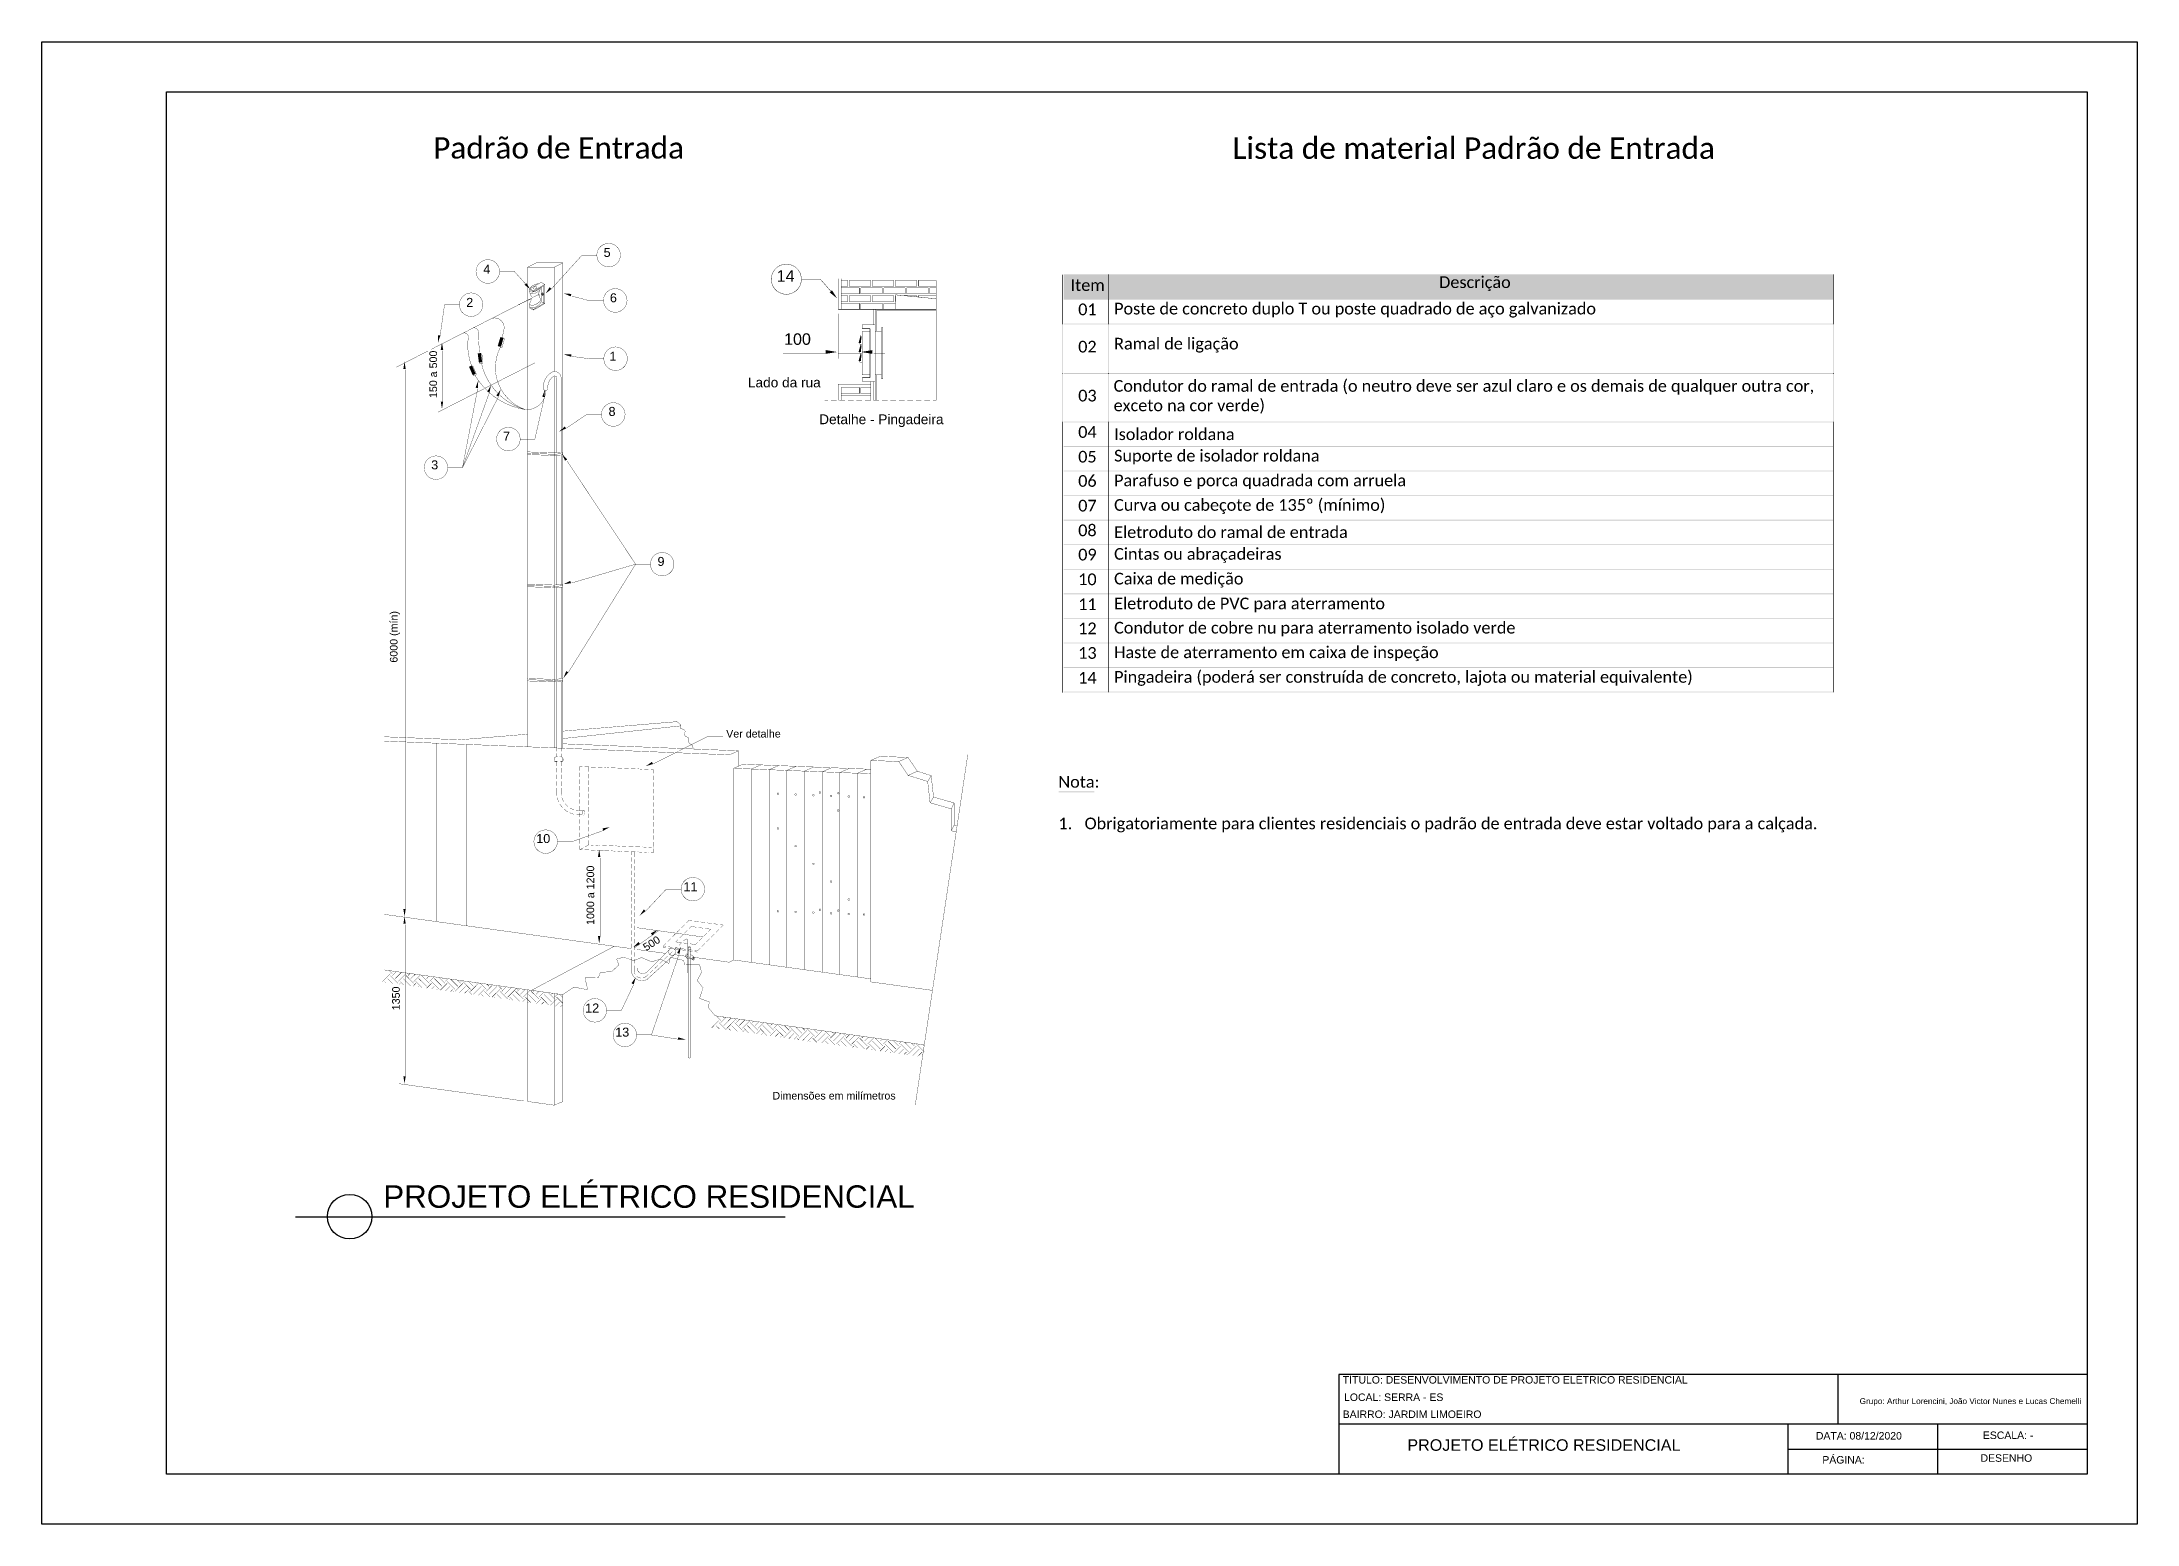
# Model space of a CAD drawing. Extents: x 80 to 1815, y -14679 to 245.
# Drawn here: x 168.01 to 210.01, y 61.97 to 91.67 of the extents above; entities that cross this region are included whole.
import ezdxf

# ---------------------------------------------------------------- set-up
doc = ezdxf.new("R2010")
doc.units = 0
doc.header["$MEASUREMENT"] = 0
doc.layers.get('0').update_dxf_attribs({"linetype": 'CONTINUOUS'})
for name, color, linetype in [('H', 7, 'CONTINUOUS'), ('P', 7, 'CONTINUOUS'), ('T', 7, 'CONTINUOUS'), ('TEXTO', 1, 'CONTINUOUS'), ('TEXTO_CARIMBO', 6, 'CONTINUOUS'), ('TOMADAS', 1, 'CONTINUOUS')]:
    doc.layers.add(name, color=color, linetype=linetype)
doc.styles.add('ARIALN', font='arial.ttf')
doc.styles.add('Calibri$001', font='calibri.ttf', dxfattribs={"height": 1.002078})

msp = doc.modelspace()

# ---------------------------------------------------------------- texts
at = {"color": 7, "true_color": 0x000007, "style": 'Calibri$001'}
for s, p in [('Padrão de Entrada', (175.849, 89.334)), ('Lista de material Padrão de Entrada', (191.871, 89.329))]:
    msp.add_text(s, height=0.42844, dxfattribs=at).set_placement(p)
at = {"layer": 'T', "attachment_point": 7}
for s, insert, char_height in [('{\\fArial|b0|i0|c0|p18;5}', (179.266, 87.361), 0.18), ('{\\fArial|b0|i0|c0|p18;4}', (176.854, 87.028), 0.18), ('{\\fArial|b0|i0|c0|p18;14}', (182.735, 86.866), 0.23032), ('{\\fArial|b0|i0|c0|p18;2}', (176.512, 86.362), 0.18), ('{\\fArial|b0|i0|c0|p18;6}', (179.392, 86.452), 0.18), ('{\\fArial|b0|i0|c0|p18;100}', (182.884, 85.599), 0.23032), ('{\\fArial|b0|i0|c0|p18;1}', (179.383, 85.282), 0.18), ('{\\fArial|b0|i0|c0|p18;Lado da rua}', (182.159, 84.747), 0.19578), ('{\\fArial|b0|i0|c0|p18;8}', (179.365, 84.175), 0.18), ('{\\fArial|b0|i0|c0|p18;Detalhe - Pingadeira}', (183.587, 83.953), 0.19578), ('{\\fArial|b0|i0|c0|p18;7}', (177.25, 83.68), 0.18), ('{\\fArial|b0|i0|c0|p18;3}', (175.81, 83.104), 0.18), ('{\\fArial|b0|i0|c0|p18;9}', (180.346, 81.169), 0.18), ('{\\fArial|b0|i0|c0|p18;Ver detalhe}', (181.723, 77.731), 0.153), ('{\\fArial|b0|i0|c0|p18;10}', (177.916, 75.616), 0.18), ('{\\fArial|b0|i0|c0|p18;11}', (180.868, 74.653), 0.18), ('{\\fArial|b0|i0|c0|p18;12}', (178.897, 72.223), 0.18), ('{\\fArial|b0|i0|c0|p18;13}', (179.5, 71.737), 0.18), ('{\\fArial|b0|i0|c0|p18;Dimensões em milímetros}', (182.65, 70.477), 0.153)]:
    msp.add_mtext(s, dxfattribs=dict(at, insert=insert, char_height=char_height))
at = {"layer": 'T', "color": 240, "true_color": 0xed1f24, "char_height": 0.234, "attachment_point": 7}
for s, insert in [('{\\fCalibri|b0|i0|c0|p18;Descrição}', (196.015, 86.679)), ('{\\fCalibri|b0|i0|c0|p18;Item}', (188.626, 86.679)), ('{\\fCalibri|b0|i0|c0|p18;01}', (188.779, 86.193)), ('{\\fCalibri|b0|i0|c0|p18;Poste de concreto duplo T ou poste quadrado de aço galvanizado}', (189.499, 86.148)), ('{\\fCalibri|b0|i0|c0|p18;02}', (188.779, 85.446)), ('{\\fCalibri|b0|i0|c0|p18;Ramal de ligação}', (189.499, 85.446)), ('{\\fCalibri|b0|i0|c0|p18;Condutor do ramal de entrada (o neutro deve ser azul claro e os demais de qualquer outra cor, \\Pexceto na cor verde)}', (189.489, 84.221)), ('{\\fCalibri|b0|i0|c0|p18;03}', (188.779, 84.465)), ('{\\fCalibri|b0|i0|c0|p18;04}', (188.779, 83.736)), ('{\\fCalibri|b0|i0|c0|p18;Isolador roldana}', (189.499, 83.691)), ('{\\fCalibri|b0|i0|c0|p18;05}', (188.779, 83.241)), ('{\\fCalibri|b0|i0|c0|p18;Suporte de isolador roldana}', (189.499, 83.205)), ('{\\fCalibri|b0|i0|c0|p18;06}', (188.779, 82.755)), ('{\\fCalibri|b0|i0|c0|p18;Parafuso e porca quadrada com arruela}', (189.499, 82.71)), ('{\\fCalibri|b0|i0|c0|p18;07}', (188.779, 82.26)), ('{\\fCalibri|b0|i0|c0|p18;Curva ou cabeçote de 135º (mínimo)}', (189.499, 82.215)), ('{\\fCalibri|b0|i0|c0|p18;08}', (188.779, 81.765)), ('{\\fCalibri|b0|i0|c0|p18;Eletroduto do ramal de entrada}', (189.499, 81.729)), ('{\\fCalibri|b0|i0|c0|p18;09}', (188.779, 81.279)), ('{\\fCalibri|b0|i0|c0|p18;Cintas ou abraçadeiras}', (189.499, 81.234)), ('{\\fCalibri|b0|i0|c0|p18;10}', (188.779, 80.784)), ('{\\fCalibri|b0|i0|c0|p18;Caixa de medição}', (189.499, 80.739)), ('{\\fCalibri|b0|i0|c0|p18;11}', (188.779, 80.289)), ('{\\fCalibri|b0|i0|c0|p18;Eletroduto de PVC para aterramento}', (189.499, 80.244)), ('{\\fCalibri|b0|i0|c0|p18;12}', (188.779, 79.803)), ('{\\fCalibri|b0|i0|c0|p18;Condutor de cobre nu para aterramento isolado verde}', (189.499, 79.758)), ('{\\fCalibri|b0|i0|c0|p18;13}', (188.779, 79.308)), ('{\\fCalibri|b0|i0|c0|p18;Haste de aterramento em caixa de inspeção}', (189.499, 79.263)), ('{\\fCalibri|b0|i0|c0|p18;14}', (188.779, 78.813)), ('{\\fCalibri|b0|i0|c0|p18;Pingadeira (poderá ser construída de concreto, lajota ou material equivalente)}', (189.499, 78.768)), ('{\\fCalibri|b0|i0|c0|p18;Nota:}', (188.383, 76.725)), ('{\\fCalibri|b0|i0|c0|p18;1.   Obrigatoriamente para clientes residenciais o padrão de entrada deve estar voltado para a calçada.}', (188.383, 75.832))]:
    msp.add_mtext(s, dxfattribs=dict(at, insert=insert))
at = {"layer": 'T', "char_height": 0.153, "attachment_point": 1}
for s, insert, rotation in [('{\\fArial|b0|i0|c0|p18;150 a 500}', (175.774, 84.535), 90), ('{\\fArial|b0|i0|c0|p18;6000 (mín)}', (174.982, 79.234), 90), ('{\\fArial|b0|i0|c0|p18;1000 a 1200}', (178.924, 73.978), 90), ('{\\fArial|b0|i0|c0|p18;500}', (180.036, 73.576), 33), ('{\\fArial|b0|i0|c0|p18;1350}', (175.027, 72.268), 90)]:
    msp.add_mtext(s, dxfattribs=dict(at, insert=insert, rotation=rotation))
at = {"layer": 'TEXTO_CARIMBO', "color": 240, "true_color": 0xed1f24, "insert": (174.849, 68.76), "char_height": 0.45, "attachment_point": 1}
msp.add_mtext_dynamic_manual_height_columns('{\\fArial|b0|i0|c0|p34;PROJETO ELÉTRICO RESIDENCIAL}', width=11.15212, gutter_width=1.125, heights=[0], dxfattribs=at)
at = {"layer": 'TOMADAS', "ltscale": 0.35, "style": 'ARIALN'}
for s, height, p in [('TÍTULO: DESENVOLVIMENTO DE PROJETO ELÉTRICO RESIDENCIAL', 0.15, (194.083, 64.787)), ('LOCAL: SERRA - ES', 0.15, (194.108, 64.439)), ('Grupo: Arthur Lorencini, João Victor Nunes e Lucas Chemelli', 0.11754, (204.444, 64.377)), ('BAIRRO: JARDIM LIMOEIRO', 0.15, (194.081, 64.098)), ('DATA: 08/12/2020', 0.15, (203.567, 63.666)), ('ESCALA: -', 0.15, (206.914, 63.677)), ('PÁGINA: ', 0.15, (203.696, 63.185)), ('DESENHO', 0.15, (206.867, 63.22))]:
    msp.add_text(s, height=height, dxfattribs=at).set_placement(p)
at = {"layer": 'TOMADAS', "insert": (195.378, 63.671), "char_height": 0.23126, "attachment_point": 1, "style": 'ARIALN'}
msp.add_mtext_dynamic_manual_height_columns('PROJETO ELÉTRICO RESIDENCIAL', width=36.06957, gutter_width=5, heights=[0], dxfattribs=at)

# ---------------------------------------------------------------- blocks, each defined once
blk = doc.blocks.new('BLOCOA3_LEGENDA')
at = {"layer": 'TOMADAS'}
for p, q in [((2.5, -1), (41, -1)), ((2.5, -28.7), (2.5, -1)), ((41, -1), (41, -28.7)), ((26, -26.7), (26, -28.7)), ((41, -26.7), (26, -26.7)), ((36, -26.7), (36, -27.7)), ((41, -27.7), (26, -27.7)), ((35, -27.7), (35, -28.7)), ((38, -27.7), (38, -28.7)), ((35, -28.2), (41, -28.2)), ((41, -28.7), (2.5, -28.7))]:
    blk.add_line(p, q, dxfattribs=at)
blk.add_lwpolyline([(0, 0), (42, 0), (42, -29.7), (0, -29.7)], close=True, dxfattribs=at)

# ---------------------------------------------------------------- hatches: boundary and pattern name
at = {"layer": 'H', "linetype": 'Continuous', "true_color": 0xed1f24}
for points in [[(188.463, 86.994), (188.463, 87.01), (188.478, 87.01), (188.478, 86.994), (188.463, 86.994)], [(188.463, 86.994), (188.463, 87.01), (188.478, 87.01), (188.478, 86.994), (188.463, 86.994)], [(188.463, 86.518), (188.463, 86.994), (188.478, 86.994), (188.478, 86.518), (188.463, 86.518)], [(188.49, 86.996), (188.49, 87.012), (189.382, 87.012), (189.382, 86.996), (188.49, 86.996)], [(188.49, 86.52), (188.49, 86.996), (189.379, 86.996), (189.379, 86.52), (188.49, 86.52)], [(188.593, 86.562), (188.593, 86.951), (189.276, 86.951), (189.276, 86.562), (188.593, 86.562)], [(189.382, 86.996), (189.382, 87.012), (189.398, 87.012), (189.398, 86.996), (189.382, 86.996)], [(189.382, 86.52), (189.382, 86.996), (189.398, 86.996), (189.398, 86.52), (189.382, 86.52)], [(189.387, 86.52), (189.387, 86.996), (203.907, 86.996), (203.907, 86.52), (189.387, 86.52)], [(189.398, 86.996), (189.398, 87.012), (203.907, 87.012), (203.907, 86.996), (189.398, 86.996)], [(189.498, 86.562), (189.498, 86.951), (203.804, 86.951), (203.804, 86.562), (189.498, 86.562)], [(203.907, 86.996), (203.907, 87.012), (203.923, 87.012), (203.923, 86.996), (203.907, 86.996)], [(203.907, 86.996), (203.907, 87.012), (203.923, 87.012), (203.923, 86.996), (203.907, 86.996)], [(203.907, 86.52), (203.907, 86.996), (203.923, 86.996), (203.923, 86.52), (203.907, 86.52)], [(188.463, 86.502), (188.463, 86.518), (188.478, 86.518), (188.478, 86.502), (188.463, 86.502)], [(188.463, 86.026), (188.463, 86.502), (188.478, 86.502), (188.478, 86.026), (188.463, 86.026)], [(188.49, 86.504), (188.49, 86.52), (189.382, 86.52), (189.382, 86.504), (188.49, 86.504)], [(189.382, 86.504), (189.382, 86.52), (189.398, 86.52), (189.398, 86.504), (189.382, 86.504)], [(189.382, 86.027), (189.382, 86.504), (189.398, 86.504), (189.398, 86.027), (189.382, 86.027)], [(189.398, 86.504), (189.398, 86.52), (203.907, 86.52), (203.907, 86.504), (189.398, 86.504)], [(203.907, 86.504), (203.907, 86.52), (203.923, 86.52), (203.923, 86.504), (203.907, 86.504)], [(203.907, 86.027), (203.907, 86.504), (203.923, 86.504), (203.923, 86.027), (203.907, 86.027)], [(188.463, 86.01), (188.463, 86.026), (188.478, 86.026), (188.478, 86.01), (188.463, 86.01)], [(188.463, 85.034), (188.463, 86.01), (188.478, 86.01), (188.478, 85.034), (188.463, 85.034)], [(188.49, 86.012), (188.49, 86.027), (189.382, 86.027), (189.382, 86.012), (188.49, 86.012)], [(189.382, 86.012), (189.382, 86.027), (189.398, 86.027), (189.398, 86.012), (189.382, 86.012)], [(189.382, 85.035), (189.382, 86.012), (189.398, 86.012), (189.398, 85.035), (189.382, 85.035)], [(189.398, 86.012), (189.398, 86.027), (203.907, 86.027), (203.907, 86.012), (189.398, 86.012)], [(203.907, 86.012), (203.907, 86.027), (203.923, 86.027), (203.923, 86.012), (203.907, 86.012)], [(203.907, 85.035), (203.907, 86.012), (203.923, 86.012), (203.923, 85.035), (203.907, 85.035)], [(188.463, 85.018), (188.463, 85.034), (188.478, 85.034), (188.478, 85.018), (188.463, 85.018)], [(188.463, 84.064), (188.463, 85.018), (188.478, 85.018), (188.478, 84.064), (188.463, 84.064)], [(188.49, 85.019), (188.49, 85.035), (189.382, 85.035), (189.382, 85.019), (188.49, 85.019)], [(189.382, 85.019), (189.382, 85.035), (189.398, 85.035), (189.398, 85.019), (189.382, 85.019)], [(189.382, 84.065), (189.382, 85.019), (189.398, 85.019), (189.398, 84.065), (189.382, 84.065)], [(189.398, 85.019), (189.398, 85.035), (203.907, 85.035), (203.907, 85.019), (189.398, 85.019)], [(203.907, 85.019), (203.907, 85.035), (203.923, 85.035), (203.923, 85.019), (203.907, 85.019)], [(203.907, 84.065), (203.907, 85.019), (203.923, 85.019), (203.923, 84.065), (203.907, 84.065)], [(188.463, 84.048), (188.463, 84.064), (188.478, 84.064), (188.478, 84.048), (188.463, 84.048)], [(188.463, 83.572), (188.463, 84.048), (188.478, 84.048), (188.478, 83.572), (188.463, 83.572)], [(188.49, 84.049), (188.49, 84.065), (189.382, 84.065), (189.382, 84.049), (188.49, 84.049)], [(189.382, 84.049), (189.382, 84.065), (189.398, 84.065), (189.398, 84.049), (189.382, 84.049)], [(189.382, 83.573), (189.382, 84.049), (189.398, 84.049), (189.398, 83.573), (189.382, 83.573)], [(189.398, 84.049), (189.398, 84.065), (203.907, 84.065), (203.907, 84.049), (189.398, 84.049)], [(203.907, 84.049), (203.907, 84.065), (203.923, 84.065), (203.923, 84.049), (203.907, 84.049)], [(203.907, 83.573), (203.907, 84.049), (203.923, 84.049), (203.923, 83.573), (203.907, 83.573)], [(188.463, 83.556), (188.463, 83.572), (188.478, 83.572), (188.478, 83.556), (188.463, 83.556)], [(188.463, 83.08), (188.463, 83.556), (188.478, 83.556), (188.478, 83.08), (188.463, 83.08)], [(188.49, 83.557), (188.49, 83.573), (189.382, 83.573), (189.382, 83.557), (188.49, 83.557)], [(189.382, 83.557), (189.382, 83.573), (189.398, 83.573), (189.398, 83.557), (189.382, 83.557)], [(189.382, 83.081), (189.382, 83.557), (189.398, 83.557), (189.398, 83.081), (189.382, 83.081)], [(189.398, 83.557), (189.398, 83.573), (203.907, 83.573), (203.907, 83.557), (189.398, 83.557)], [(203.907, 83.557), (203.907, 83.573), (203.923, 83.573), (203.923, 83.557), (203.907, 83.557)], [(203.907, 83.081), (203.907, 83.557), (203.923, 83.557), (203.923, 83.081), (203.907, 83.081)], [(188.463, 83.064), (188.463, 83.08), (188.478, 83.08), (188.478, 83.064), (188.463, 83.064)], [(188.463, 82.587), (188.463, 83.064), (188.478, 83.064), (188.478, 82.587), (188.463, 82.587)], [(188.49, 83.065), (188.49, 83.081), (189.382, 83.081), (189.382, 83.065), (188.49, 83.065)], [(189.382, 83.065), (189.382, 83.081), (189.398, 83.081), (189.398, 83.065), (189.382, 83.065)], [(189.382, 82.589), (189.382, 83.065), (189.398, 83.065), (189.398, 82.589), (189.382, 82.589)], [(189.398, 83.065), (189.398, 83.081), (203.907, 83.081), (203.907, 83.065), (189.398, 83.065)], [(203.907, 83.065), (203.907, 83.081), (203.923, 83.081), (203.923, 83.065), (203.907, 83.065)], [(203.907, 82.589), (203.907, 83.065), (203.923, 83.065), (203.923, 82.589), (203.907, 82.589)], [(188.463, 82.571), (188.463, 82.587), (188.478, 82.587), (188.478, 82.571), (188.463, 82.571)], [(188.463, 82.095), (188.463, 82.571), (188.478, 82.571), (188.478, 82.095), (188.463, 82.095)], [(188.49, 82.573), (188.49, 82.589), (189.382, 82.589), (189.382, 82.573), (188.49, 82.573)], [(189.382, 82.573), (189.382, 82.589), (189.398, 82.589), (189.398, 82.573), (189.382, 82.573)], [(189.382, 82.097), (189.382, 82.573), (189.398, 82.573), (189.398, 82.097), (189.382, 82.097)], [(189.398, 82.573), (189.398, 82.589), (203.907, 82.589), (203.907, 82.573), (189.398, 82.573)], [(203.907, 82.573), (203.907, 82.589), (203.923, 82.589), (203.923, 82.573), (203.907, 82.573)], [(203.907, 82.097), (203.907, 82.573), (203.923, 82.573), (203.923, 82.097), (203.907, 82.097)], [(188.463, 82.079), (188.463, 82.095), (188.478, 82.095), (188.478, 82.079), (188.463, 82.079)], [(188.463, 81.603), (188.463, 82.079), (188.478, 82.079), (188.478, 81.603), (188.463, 81.603)], [(188.49, 82.081), (188.49, 82.097), (189.382, 82.097), (189.382, 82.081), (188.49, 82.081)], [(189.382, 82.081), (189.382, 82.097), (189.398, 82.097), (189.398, 82.081), (189.382, 82.081)], [(189.382, 81.605), (189.382, 82.081), (189.398, 82.081), (189.398, 81.605), (189.382, 81.605)], [(189.398, 82.081), (189.398, 82.097), (203.907, 82.097), (203.907, 82.081), (189.398, 82.081)], [(203.907, 82.081), (203.907, 82.097), (203.923, 82.097), (203.923, 82.081), (203.907, 82.081)], [(203.907, 81.605), (203.907, 82.081), (203.923, 82.081), (203.923, 81.605), (203.907, 81.605)], [(188.463, 81.587), (188.463, 81.603), (188.478, 81.603), (188.478, 81.587), (188.463, 81.587)], [(188.463, 81.111), (188.463, 81.587), (188.478, 81.587), (188.478, 81.111), (188.463, 81.111)], [(188.49, 81.589), (188.49, 81.605), (189.382, 81.605), (189.382, 81.589), (188.49, 81.589)], [(189.382, 81.589), (189.382, 81.605), (189.398, 81.605), (189.398, 81.589), (189.382, 81.589)], [(189.382, 81.113), (189.382, 81.589), (189.398, 81.589), (189.398, 81.113), (189.382, 81.113)], [(189.398, 81.589), (189.398, 81.605), (203.907, 81.605), (203.907, 81.589), (189.398, 81.589)], [(203.907, 81.589), (203.907, 81.605), (203.923, 81.605), (203.923, 81.589), (203.907, 81.589)], [(203.907, 81.113), (203.907, 81.589), (203.923, 81.589), (203.923, 81.113), (203.907, 81.113)], [(188.463, 81.095), (188.463, 81.111), (188.478, 81.111), (188.478, 81.095), (188.463, 81.095)], [(188.463, 80.619), (188.463, 81.095), (188.478, 81.095), (188.478, 80.619), (188.463, 80.619)], [(188.49, 81.097), (188.49, 81.113), (189.382, 81.113), (189.382, 81.097), (188.49, 81.097)], [(189.382, 81.097), (189.382, 81.113), (189.398, 81.113), (189.398, 81.097), (189.382, 81.097)], [(189.382, 80.62), (189.382, 81.097), (189.398, 81.097), (189.398, 80.62), (189.382, 80.62)], [(189.398, 81.097), (189.398, 81.113), (203.907, 81.113), (203.907, 81.097), (189.398, 81.097)], [(203.907, 81.097), (203.907, 81.113), (203.923, 81.113), (203.923, 81.097), (203.907, 81.097)], [(203.907, 80.62), (203.907, 81.097), (203.923, 81.097), (203.923, 80.62), (203.907, 80.62)], [(188.463, 80.603), (188.463, 80.619), (188.478, 80.619), (188.478, 80.603), (188.463, 80.603)], [(188.463, 80.127), (188.463, 80.603), (188.478, 80.603), (188.478, 80.127), (188.463, 80.127)], [(188.49, 80.605), (188.49, 80.62), (189.382, 80.62), (189.382, 80.605), (188.49, 80.605)], [(189.382, 80.605), (189.382, 80.62), (189.398, 80.62), (189.398, 80.605), (189.382, 80.605)], [(189.382, 80.128), (189.382, 80.605), (189.398, 80.605), (189.398, 80.128), (189.382, 80.128)], [(189.398, 80.605), (189.398, 80.62), (203.907, 80.62), (203.907, 80.605), (189.398, 80.605)], [(203.907, 80.605), (203.907, 80.62), (203.923, 80.62), (203.923, 80.605), (203.907, 80.605)], [(203.907, 80.128), (203.907, 80.605), (203.923, 80.605), (203.923, 80.128), (203.907, 80.128)], [(188.463, 80.111), (188.463, 80.127), (188.478, 80.127), (188.478, 80.111), (188.463, 80.111)], [(188.463, 79.635), (188.463, 80.111), (188.478, 80.111), (188.478, 79.635), (188.463, 79.635)], [(188.49, 80.112), (188.49, 80.128), (189.382, 80.128), (189.382, 80.112), (188.49, 80.112)], [(189.382, 80.112), (189.382, 80.128), (189.398, 80.128), (189.398, 80.112), (189.382, 80.112)], [(189.382, 79.636), (189.382, 80.112), (189.398, 80.112), (189.398, 79.636), (189.382, 79.636)], [(189.398, 80.112), (189.398, 80.128), (203.907, 80.128), (203.907, 80.112), (189.398, 80.112)], [(203.907, 80.112), (203.907, 80.128), (203.923, 80.128), (203.923, 80.112), (203.907, 80.112)], [(203.907, 79.636), (203.907, 80.112), (203.923, 80.112), (203.923, 79.636), (203.907, 79.636)], [(188.463, 79.619), (188.463, 79.635), (188.478, 79.635), (188.478, 79.619), (188.463, 79.619)], [(188.463, 79.142), (188.463, 79.619), (188.478, 79.619), (188.478, 79.142), (188.463, 79.142)], [(188.49, 79.62), (188.49, 79.636), (189.382, 79.636), (189.382, 79.62), (188.49, 79.62)], [(189.382, 79.62), (189.382, 79.636), (189.398, 79.636), (189.398, 79.62), (189.382, 79.62)], [(189.382, 79.144), (189.382, 79.62), (189.398, 79.62), (189.398, 79.144), (189.382, 79.144)], [(189.398, 79.62), (189.398, 79.636), (203.907, 79.636), (203.907, 79.62), (189.398, 79.62)], [(203.907, 79.62), (203.907, 79.636), (203.923, 79.636), (203.923, 79.62), (203.907, 79.62)], [(203.907, 79.144), (203.907, 79.62), (203.923, 79.62), (203.923, 79.144), (203.907, 79.144)], [(188.463, 79.127), (188.463, 79.142), (188.478, 79.142), (188.478, 79.127), (188.463, 79.127)], [(188.463, 78.65), (188.463, 79.127), (188.478, 79.127), (188.478, 78.65), (188.463, 78.65)], [(188.49, 79.128), (188.49, 79.144), (189.382, 79.144), (189.382, 79.128), (188.49, 79.128)], [(189.382, 79.128), (189.382, 79.144), (189.398, 79.144), (189.398, 79.128), (189.382, 79.128)], [(189.382, 78.652), (189.382, 79.128), (189.398, 79.128), (189.398, 78.652), (189.382, 78.652)], [(189.398, 79.128), (189.398, 79.144), (203.907, 79.144), (203.907, 79.128), (189.398, 79.128)], [(203.907, 79.128), (203.907, 79.144), (203.923, 79.144), (203.923, 79.128), (203.907, 79.128)], [(203.907, 78.652), (203.907, 79.128), (203.923, 79.128), (203.923, 78.652), (203.907, 78.652)], [(188.463, 78.635), (188.463, 78.65), (188.478, 78.65), (188.478, 78.635), (188.463, 78.635)], [(188.463, 78.635), (188.463, 78.65), (188.478, 78.65), (188.478, 78.635), (188.463, 78.635)], [(188.49, 78.636), (188.49, 78.652), (189.382, 78.652), (189.382, 78.636), (188.49, 78.636)], [(189.382, 78.636), (189.382, 78.652), (189.398, 78.652), (189.398, 78.636), (189.382, 78.636)], [(189.398, 78.636), (189.398, 78.652), (203.907, 78.652), (203.907, 78.636), (189.398, 78.636)], [(203.907, 78.636), (203.907, 78.652), (203.923, 78.652), (203.923, 78.636), (203.907, 78.636)], [(203.907, 78.636), (203.907, 78.652), (203.923, 78.652), (203.923, 78.636), (203.907, 78.636)], [(188.387, 76.636), (188.387, 76.655), (189.101, 76.655), (189.101, 76.636), (188.387, 76.636)]]:
    msp.add_hatch(color=240, dxfattribs=at).paths.add_polyline_path(points)
at = {"layer": 'H', "linetype": 'Continuous'}
for points in [[(177.798, 86.713), (177.68, 86.806), (177.717, 86.838), (177.798, 86.713)], [(178.103, 86.63), (178.184, 86.756), (178.222, 86.722), (178.103, 86.63)], [(178.606, 86.573), (178.469, 86.633), (178.619, 86.621), (178.606, 86.573)], [(183.947, 86.533), (183.797, 86.653), (183.844, 86.695), (183.947, 86.533)], [(175.947, 85.644), (175.944, 85.794), (175.991, 85.789), (175.947, 85.644)], [(177.145, 85.582), (177.192, 85.741), (177.215, 85.582), (177.145, 85.582)], [(177.192, 85.741), (177.196, 85.76), (177.26, 85.741), (177.192, 85.741)], [(177.215, 85.582), (177.192, 85.741), (177.26, 85.741), (177.215, 85.582)], [(184.376, 85.639), (184.427, 85.818), (184.427, 85.639), (184.376, 85.639)], [(175.252, 85.119), (175.275, 85.266), (175.299, 85.119), (175.252, 85.119)], [(176.001, 85.5), (176.026, 85.648), (176.05, 85.5), (176.001, 85.5)], [(176.742, 85.43), (176.809, 85.438), (176.809, 85.43), (176.742, 85.43)], [(176.765, 85.254), (176.742, 85.43), (176.831, 85.254), (176.765, 85.254)], [(176.831, 85.254), (176.742, 85.43), (176.809, 85.43), (176.831, 85.254)], [(177.211, 85.563), (177.145, 85.582), (177.215, 85.582), (177.211, 85.563)], [(178.616, 85.363), (178.471, 85.408), (178.62, 85.413), (178.616, 85.363)], [(183.72, 85.422), (183.72, 85.497), (183.947, 85.458), (183.72, 85.422)], [(184.376, 85.458), (184.427, 85.639), (184.427, 85.458), (184.376, 85.458)], [(184.376, 85.458), (184.427, 85.639), (184.427, 85.458), (184.376, 85.458)], [(184.376, 85.28), (184.427, 85.458), (184.427, 85.28), (184.376, 85.28)], [(184.376, 85.28), (184.427, 85.458), (184.427, 85.28), (184.376, 85.28)], [(184.376, 85.28), (184.427, 85.458), (184.427, 85.28), (184.376, 85.28)], [(184.654, 85.422), (184.427, 85.458), (184.654, 85.497), (184.654, 85.422)], [(176.568, 85.163), (176.63, 85.19), (176.639, 85.163), (176.568, 85.163)], [(176.63, 85.019), (176.568, 85.163), (176.703, 85.019), (176.63, 85.019)], [(176.703, 85.019), (176.568, 85.163), (176.639, 85.163), (176.703, 85.019)], [(176.641, 84.993), (176.63, 85.019), (176.703, 85.019), (176.641, 84.993)], [(176.749, 84.735), (176.699, 84.743), (176.752, 84.884), (176.749, 84.735)], [(176.766, 85.246), (176.765, 85.254), (176.831, 85.254), (176.766, 85.246)], [(176.026, 84.319), (176.001, 84.466), (176.05, 84.466), (176.026, 84.319)], [(176.979, 84.644), (176.933, 84.662), (177.007, 84.792), (176.979, 84.644)], [(177.16, 84.565), (177.115, 84.587), (177.204, 84.708), (177.16, 84.565)], [(178.082, 84.552), (178.035, 84.563), (178.09, 84.701), (178.082, 84.552)], [(178.377, 83.863), (178.485, 83.966), (178.514, 83.927), (178.377, 83.863)], [(178.493, 83.279), (178.433, 83.415), (178.536, 83.306), (178.493, 83.279)], [(178.463, 80.806), (178.596, 80.872), (178.612, 80.825), (178.463, 80.806)], [(178.46, 78.924), (178.517, 79.064), (178.558, 79.037), (178.46, 78.924)], [(180.113, 77.159), (180.235, 77.246), (180.257, 77.202), (180.113, 77.159)], [(179.258, 75.865), (179.244, 75.913), (179.39, 75.938), (179.258, 75.865)], [(179.152, 75.34), (179.178, 75.488), (179.201, 75.34), (179.152, 75.34)], [(175.275, 74.148), (175.252, 74.295), (175.299, 74.295), (175.275, 74.148)], [(175.252, 74), (175.275, 74.148), (175.299, 74), (175.252, 74)], [(179.99, 74.165), (180.073, 74.291), (180.109, 74.256), (179.99, 74.165)], [(179.178, 73.606), (179.152, 73.754), (179.201, 73.754), (179.178, 73.606)], [(179.86, 73.53), (179.965, 73.635), (179.995, 73.595), (179.86, 73.53)], [(180.241, 73.771), (180.214, 73.811), (180.348, 73.879), (180.241, 73.771)], [(180.786, 73.4), (180.74, 73.417), (180.817, 73.544), (180.786, 73.4)], [(179.87, 72.787), (179.825, 72.808), (179.911, 72.932), (179.87, 72.787)], [(180.755, 71.679), (180.763, 71.727), (180.906, 71.681), (180.755, 71.679)], [(175.275, 70.798), (175.252, 70.944), (175.299, 70.944), (175.275, 70.798)]]:
    msp.add_hatch(color=256, dxfattribs=at).paths.add_polyline_path(points)

# ---------------------------------------------------------------- linework, layer by layer
at = {"layer": 'P'}
for points, const_width in [([(178.22, 86.722), (178.835, 87.4)], 0.00585), ([(178.835, 87.4), (179.13, 87.4)], 0.00585), ([(179.603, 87.4), (179.597, 87.452), (179.578, 87.503), (179.552, 87.548), (179.514, 87.584), (179.47, 87.613), (179.419, 87.63), (179.366, 87.637), (179.314, 87.63), (179.263, 87.613), (179.219, 87.584), (179.181, 87.548), (179.152, 87.503), (179.136, 87.452), (179.13, 87.4), (179.136, 87.348), (179.152, 87.297), (179.181, 87.252), (179.219, 87.214), (179.263, 87.187), (179.314, 87.17), (179.366, 87.164), (179.419, 87.17), (179.47, 87.187), (179.514, 87.214), (179.552, 87.252), (179.578, 87.297), (179.597, 87.348), (179.603, 87.4), (179.603, 87.4)], 0.00585), ([(177.182, 87.072), (177.176, 87.124), (177.158, 87.175), (177.128, 87.219), (177.093, 87.257), (177.049, 87.284), (176.998, 87.302), (176.944, 87.308), (176.892, 87.302), (176.842, 87.284), (176.798, 87.257), (176.76, 87.219), (176.731, 87.175), (176.714, 87.124), (176.707, 87.072), (176.714, 87.018), (176.731, 86.968), (176.76, 86.924), (176.798, 86.886), (176.842, 86.859), (176.892, 86.841), (176.944, 86.835), (176.998, 86.841), (177.049, 86.859), (177.093, 86.886), (177.128, 86.924), (177.158, 86.968), (177.176, 87.018), (177.182, 87.072), (177.182, 87.072)], 0.00585), ([(177.476, 87.072), (177.182, 87.072)], 0.00585), ([(177.717, 86.806), (177.476, 87.072)], 0.00585), ([(177.741, 87.156), (177.917, 87.246)], 0.00585), ([(177.741, 77.546), (177.741, 87.156)], 0.00585), ([(177.741, 87.156), (178.274, 87.156)], 0.00585), ([(177.917, 87.246), (178.45, 87.246)], 0.00585), ([(178.274, 87.156), (178.45, 87.246)], 0.00585), ([(178.274, 85.068), (178.274, 87.156)], 0.00585), ([(178.45, 85.101), (178.45, 87.246)], 0.00585), ([(182.627, 86.917), (182.633, 86.984), (182.657, 87.049), (182.692, 87.106), (182.741, 87.155), (182.798, 87.189), (182.861, 87.213), (182.93, 87.219), (182.995, 87.213), (183.06, 87.189), (183.117, 87.155), (183.165, 87.106), (183.202, 87.049), (183.222, 86.984), (183.232, 86.917), (183.222, 86.848), (183.202, 86.785), (183.165, 86.728), (183.117, 86.679), (183.06, 86.645), (182.995, 86.622), (182.93, 86.614), (182.861, 86.622), (182.798, 86.645), (182.741, 86.679), (182.692, 86.728), (182.657, 86.785), (182.633, 86.848), (182.627, 86.917), (182.627, 86.917)], 0.00749), ([(175.815, 85.514), (177.966, 86.611)], 0.00585), ([(176.847, 86.406), (176.841, 86.459), (176.823, 86.508), (176.795, 86.554), (176.758, 86.59), (176.714, 86.619), (176.663, 86.637), (176.611, 86.643), (176.557, 86.637), (176.507, 86.619), (176.463, 86.59), (176.425, 86.554), (176.398, 86.508), (176.379, 86.459), (176.374, 86.406), (176.379, 86.354), (176.398, 86.305), (176.425, 86.259), (176.463, 86.222), (176.507, 86.194), (176.557, 86.175), (176.611, 86.17), (176.663, 86.175), (176.714, 86.194), (176.758, 86.222), (176.795, 86.259), (176.823, 86.305), (176.841, 86.354), (176.847, 86.406), (176.847, 86.406)], 0.00585), ([(177.819, 86.525), (177.693, 86.47)], 0.00585), ([(177.961, 86.825), (177.942, 86.825), (177.923, 86.821), (177.901, 86.814), (177.879, 86.806), (177.858, 86.795), (177.838, 86.781), (177.82, 86.767), (177.804, 86.751), (177.792, 86.735), (177.785, 86.717), (177.781, 86.703), (177.781, 86.69), (177.785, 86.679), (177.793, 86.67), (177.806, 86.665), (177.823, 86.66), (177.841, 86.66), (177.86, 86.665), (177.882, 86.67), (177.906, 86.679), (177.927, 86.69), (177.947, 86.703), (177.965, 86.717), (177.979, 86.733)], 0.00585), ([(177.781, 86.662), (177.782, 86.649), (177.785, 86.64), (177.795, 86.632), (177.806, 86.627), (177.823, 86.622), (177.839, 86.622), (177.858, 86.625), (177.879, 86.63), (177.9, 86.64), (177.92, 86.648), (177.941, 86.662), (177.958, 86.675), (177.974, 86.689), (177.988, 86.705), (177.996, 86.721), (178.003, 86.735), (178.006, 86.748)], 0.00585), ([(177.781, 86.7), (177.781, 86.657)], 0.00585), ([(177.781, 86.429), (177.804, 86.468), (177.817, 86.513), (177.817, 86.559), (177.806, 86.603), (177.785, 86.641)], 0.00585), ([(177.787, 86.724), (178.012, 86.854)], 0.00585), ([(177.787, 86.724), (177.787, 86.708)], 0.00585), ([(177.86, 86.683), (177.787, 86.724)], 0.00585), ([(177.787, 86.708), (177.86, 86.665)], 0.00585), ([(177.86, 86.683), (178.085, 86.813)], 0.00585), ([(177.86, 86.665), (178.068, 86.786)], 0.00585), ([(177.861, 86.727), (177.868, 86.722), (177.877, 86.719), (177.888, 86.721), (177.901, 86.724), (177.906, 86.729), (177.912, 86.732), (177.92, 86.741), (177.923, 86.751), (177.922, 86.76), (177.917, 86.765), (177.909, 86.768), (177.898, 86.768), (177.885, 86.764), (177.874, 86.757), (177.869, 86.754), (177.863, 86.744), (177.86, 86.735), (177.861, 86.727), (177.861, 86.727)], 0.00585), ([(177.86, 86.683), (177.86, 86.665)], 0.00585), ([(177.971, 86.589), (177.976, 86.595), (177.977, 86.602), (177.974, 86.608), (177.966, 86.611)], 0.00585), ([(178, 86.729), (177.979, 86.689), (177.968, 86.644), (177.968, 86.598), (177.981, 86.554), (178.004, 86.516)], 0.00585), ([(178.012, 86.854), (178.085, 86.813)], 0.00585), ([(178.012, 86.752), (178.012, 86.468)], 0.00585), ([(178.03, 86.633), (178.036, 86.627), (178.038, 86.619), (178.036, 86.611), (178.033, 86.605), (178.027, 86.606), (178.022, 86.611), (178.02, 86.619), (178.023, 86.627), (178.028, 86.633), (178.03, 86.633), (178.03, 86.633)], 0.00585), ([(178.035, 86.589), (178.027, 86.606)], 0.00585), ([(178.027, 86.606), (178.035, 86.603)], 0.00585), ([(178.035, 86.646), (178.028, 86.633)], 0.00585), ([(178.028, 86.633), (178.038, 86.632)], 0.00585), ([(178.035, 86.646), (178.049, 86.617)], 0.00585), ([(178.049, 86.646), (178.035, 86.646)], 0.00585), ([(178.035, 86.632), (178.041, 86.627), (178.042, 86.617), (178.041, 86.611), (178.038, 86.605)], 0.00585), ([(178.035, 86.589), (178.049, 86.617)], 0.00585), ([(178.049, 86.589), (178.035, 86.589)], 0.00585), ([(178.049, 86.646), (178.063, 86.617)], 0.00585), ([(178.049, 86.589), (178.063, 86.617)], 0.00585), ([(178.063, 86.617), (178.049, 86.617)], 0.00585), ([(178.068, 86.786), (178.068, 86.433)], 0.00585), ([(178.085, 86.813), (178.085, 86.427)], 0.00585), ([(178.631, 86.579), (178.966, 86.49)], 0.00585), ([(179.736, 86.49), (179.73, 86.544), (179.712, 86.595), (179.684, 86.64), (179.646, 86.676), (179.603, 86.705), (179.552, 86.722), (179.5, 86.729), (179.446, 86.722), (179.397, 86.705), (179.352, 86.676), (179.314, 86.64), (179.287, 86.595), (179.268, 86.544), (179.263, 86.49), (179.268, 86.44), (179.287, 86.389), (179.314, 86.344), (179.352, 86.306), (179.397, 86.279), (179.446, 86.26), (179.5, 86.255), (179.552, 86.26), (179.603, 86.279), (179.646, 86.306), (179.684, 86.344), (179.712, 86.389), (179.73, 86.44), (179.736, 86.49), (179.736, 86.49)], 0.00585), ([(183.61, 86.917), (183.232, 86.917)], 0.00749), ([(183.844, 86.651), (183.61, 86.917)], 0.00749), ([(183.97, 86.313), (183.97, 86.929)], 0.00749), ([(184.029, 86.313), (184.029, 86.929)], 0.00749), ([(184.029, 86.896), (184.159, 86.896)], 0.00749), ([(184.029, 86.775), (184.159, 86.775)], 0.00749), ([(184.029, 86.742), (184.392, 86.742)], 0.00749), ([(184.029, 86.622), (184.392, 86.622)], 0.00749), ([(184.029, 86.59), (184.159, 86.59)], 0.00749), ([(184.159, 86.896), (184.159, 86.775)], 0.00749), ([(184.159, 86.59), (184.159, 86.468)], 0.00749), ([(184.191, 86.896), (184.191, 86.775)], 0.00749), ([(184.191, 86.896), (184.622, 86.896)], 0.00749), ([(184.191, 86.775), (184.622, 86.775)], 0.00749), ([(184.191, 86.59), (184.191, 86.468)], 0.00749), ([(184.191, 86.59), (184.622, 86.59)], 0.00749), ([(184.392, 86.742), (184.392, 86.622)], 0.00749), ([(184.423, 86.742), (184.851, 86.742)], 0.00749), ([(184.423, 86.742), (184.423, 86.622)], 0.00749), ([(184.423, 86.622), (184.851, 86.622)], 0.00749), ([(184.622, 86.896), (184.622, 86.775)], 0.00749), ([(184.622, 86.59), (184.622, 86.468)], 0.00749), ([(184.652, 86.896), (184.652, 86.775)], 0.00749), ([(184.652, 86.896), (185.081, 86.896)], 0.00749), ([(184.652, 86.775), (185.081, 86.775)], 0.00749), ([(184.652, 86.59), (185.081, 86.59)], 0.00749), ([(184.652, 86.59), (184.652, 86.468)], 0.00749), ([(184.851, 86.742), (184.851, 86.622)], 0.00749), ([(184.884, 86.742), (184.884, 86.622)], 0.00749), ([(184.884, 86.742), (185.31, 86.742)], 0.00749), ([(184.884, 86.622), (185.31, 86.622)], 0.00749), ([(185.081, 86.896), (185.081, 86.775)], 0.00749), ([(185.081, 86.59), (185.081, 86.468)], 0.00749), ([(185.113, 86.896), (185.113, 86.775)], 0.00749), ([(185.113, 86.896), (185.544, 86.896)], 0.00749), ([(185.113, 86.775), (185.544, 86.775)], 0.00749), ([(185.113, 86.59), (185.113, 86.468)], 0.00749), ([(185.115, 86.604), (185.932, 86.525)], 0.00749), ([(185.115, 86.313), (185.115, 86.604)], 0.00749), ([(185.26, 86.59), (185.544, 86.59)], 0.00749), ([(185.31, 86.742), (185.31, 86.622)], 0.00749), ([(185.343, 86.742), (185.774, 86.742)], 0.00749), ([(185.343, 86.742), (185.343, 86.622)], 0.00749), ([(185.343, 86.622), (185.774, 86.622)], 0.00749), ([(185.544, 86.896), (185.544, 86.775)], 0.00749), ([(185.544, 86.59), (185.544, 86.561)], 0.00749), ([(185.575, 86.896), (185.932, 86.896)], 0.00749), ([(185.575, 86.896), (185.575, 86.775)], 0.00749), ([(185.575, 86.775), (185.932, 86.775)], 0.00749), ([(185.575, 86.59), (185.932, 86.59)], 0.00749), ([(185.575, 86.59), (185.575, 86.559)], 0.00749), ([(185.774, 86.742), (185.774, 86.622)], 0.00749), ([(185.804, 86.742), (185.804, 86.622)], 0.00749), ([(185.804, 86.742), (185.932, 86.742)], 0.00749), ([(185.804, 86.622), (185.932, 86.622)], 0.00749), ([(185.932, 86.896), (185.932, 84.493)], 0.00749), ([(175.987, 85.775), (176.077, 86.406)], 0.00585), ([(176.077, 86.406), (176.374, 86.406)], 0.00585), ([(177.266, 85.894), (177.272, 85.943), (177.268, 85.994), (177.249, 86.04), (177.22, 86.081), (177.182, 86.113), (177.138, 86.133), (177.087, 86.141), (177.038, 86.136)], 0.00585), ([(177.693, 86.47), (177.677, 86.459), (177.663, 86.452), (177.652, 86.452), (177.642, 86.451), (177.636, 86.444), (177.62, 86.43), (177.609, 86.425), (177.596, 86.425), (177.588, 86.421), (177.584, 86.413), (177.579, 86.406), (177.574, 86.403), (177.558, 86.402), (177.544, 86.4)], 0.00585), ([(177.781, 86.429), (177.782, 86.416), (177.79, 86.406), (177.8, 86.402), (177.814, 86.395), (177.83, 86.395), (177.849, 86.395), (177.868, 86.4), (177.888, 86.406), (177.911, 86.414), (177.931, 86.427), (177.95, 86.44), (177.968, 86.454), (177.982, 86.47), (177.993, 86.486), (178, 86.502), (178.004, 86.516)], 0.00585), ([(177.781, 86.382), (177.782, 86.371), (177.787, 86.359), (177.796, 86.351), (177.809, 86.344), (177.825, 86.343), (177.844, 86.343), (177.863, 86.348), (177.885, 86.352), (177.906, 86.362), (177.927, 86.373), (177.947, 86.387), (177.965, 86.402), (177.981, 86.416), (177.993, 86.432), (178, 86.448), (178.004, 86.463), (178.004, 86.478)], 0.00585), ([(177.781, 86.429), (177.781, 86.376)], 0.00585), ([(177.787, 86.357), (177.787, 86.338)], 0.00585), ([(177.787, 86.338), (177.86, 86.297)], 0.00585), ([(177.86, 86.314), (177.806, 86.348)], 0.00585), ([(177.86, 86.314), (178.068, 86.433)], 0.00585), ([(177.86, 86.297), (178.085, 86.427)], 0.00585), ([(177.86, 86.314), (177.86, 86.297)], 0.00585), ([(178.004, 86.516), (178.004, 86.468)], 0.00585), ([(178.004, 86.473), (178.085, 86.427)], 0.00585), ([(178.966, 86.49), (179.263, 86.49)], 0.00585), ([(184.707, 86.313), (183.97, 86.313)], 0.00749), ([(183.97, 86.224), (183.97, 85.324)], 0.00749), ([(184.029, 86.468), (184.159, 86.468)], 0.00749), ([(184.029, 86.435), (184.392, 86.435)], 0.00749), ([(184.191, 86.468), (184.622, 86.468)], 0.00749), ([(184.392, 86.435), (184.392, 86.313)], 0.00749), ([(184.423, 86.435), (184.851, 86.435)], 0.00749), ([(184.423, 86.435), (184.423, 86.313)], 0.00749), ([(184.652, 86.468), (185.081, 86.468)], 0.00749), ([(184.683, 86.313), (184.683, 86.003)], 0.00749), ([(184.707, 86.313), (184.707, 84.493)], 0.00749), ([(185.932, 86.313), (184.707, 86.313)], 0.00749), ([(184.734, 86.287), (184.734, 85.875)], 0.00749), ([(185.932, 86.287), (184.734, 86.287)], 0.00749), ([(184.851, 86.435), (184.851, 86.313)], 0.00749), ([(184.884, 86.435), (184.884, 86.313)], 0.00749), ([(184.884, 86.435), (185.115, 86.435)], 0.00749), ([(185.115, 86.313), (185.932, 86.313)], 0.00749), ([(176.555, 85.759), (176.55, 85.789), (176.534, 85.813), (176.51, 85.832), (176.482, 85.841), (176.452, 85.838)], 0.00585), ([(176.555, 85.759), (176.542, 85.638), (176.545, 85.517), (176.56, 85.397), (176.587, 85.279), (176.625, 85.163)], 0.00585), ([(176.755, 85.859), (176.749, 85.889), (176.734, 85.916), (176.711, 85.933), (176.68, 85.943), (176.652, 85.94)], 0.00585), ([(176.755, 85.859), (176.763, 85.636), (176.785, 85.414)], 0.00585), ([(177.214, 85.743), (177.163, 85.565)], 0.00585), ([(177.279, 85.724), (177.214, 85.743)], 0.00585), ([(177.228, 85.546), (177.279, 85.724)], 0.00585), ([(177.266, 85.894), (177.23, 85.738)], 0.00585), ([(184.451, 85.795), (184.398, 85.617)], 0.00749), ([(184.451, 86.003), (184.707, 86.003)], 0.00749), ([(184.451, 86.003), (184.451, 85.926)], 0.00749), ([(184.451, 85.926), (184.606, 85.926)], 0.00749), ([(184.451, 85.875), (184.451, 84.999)], 0.00749), ([(184.451, 85.875), (184.606, 85.875)], 0.00749), ([(184.606, 85.926), (184.606, 85.875)], 0.00749), ([(184.606, 84.999), (184.606, 85.875)], 0.00749), ([(184.707, 85.875), (184.837, 85.875)], 0.00749), ([(184.837, 85.952), (184.837, 84.92)], 0.00749), ([(184.837, 85.952), (184.864, 85.952)], 0.00749), ([(184.864, 85.952), (184.864, 84.92)], 0.00749), ([(175.112, 85.155), (175.749, 85.481)], 0.00585), ([(176.044, 85.482), (176.044, 84.449)], 0.00585), ([(176.826, 85.42), (176.76, 85.413)], 0.00585), ([(176.76, 85.413), (176.784, 85.227)], 0.00585), ([(176.849, 85.235), (176.826, 85.42)], 0.00585), ([(177.196, 85.555), (177.152, 85.454), (177.12, 85.349), (177.103, 85.241), (177.096, 85.133), (177.104, 85.025), (177.126, 84.916), (177.161, 84.812), (177.209, 84.712), (177.266, 84.622), (177.338, 84.538), (177.417, 84.462), (177.504, 84.397), (177.6, 84.343), (177.7, 84.303)], 0.00585), ([(177.163, 85.565), (177.228, 85.546)], 0.00585), ([(178.635, 85.37), (178.971, 85.324)], 0.00585), ([(178.971, 85.324), (179.268, 85.324)], 0.00585), ([(179.741, 85.324), (179.735, 85.376), (179.717, 85.425), (179.69, 85.471), (179.652, 85.509), (179.608, 85.536), (179.558, 85.555), (179.504, 85.56), (179.452, 85.555), (179.401, 85.536), (179.358, 85.509), (179.32, 85.471), (179.292, 85.425), (179.276, 85.376), (179.268, 85.324), (179.276, 85.271), (179.292, 85.222), (179.32, 85.176), (179.358, 85.139), (179.401, 85.111), (179.452, 85.093), (179.504, 85.087), (179.558, 85.093), (179.608, 85.111), (179.652, 85.139), (179.69, 85.176), (179.717, 85.222), (179.735, 85.271), (179.741, 85.324), (179.741, 85.324)], 0.00585), ([(183.742, 85.436), (182.863, 85.436)], 0.00749), ([(184.451, 85.436), (183.97, 85.436)], 0.00749), ([(184.398, 85.617), (184.451, 85.617)], 0.00749), ([(184.451, 85.617), (184.398, 85.436)], 0.00749), ([(184.451, 85.436), (184.398, 85.257)], 0.00749), ([(184.398, 85.436), (184.451, 85.436)], 0.00749), ([(184.398, 85.257), (184.451, 85.257)], 0.00749), ([(184.451, 85.527), (184.451, 85.55)], 0.00749), ([(184.679, 85.436), (184.906, 85.436)], 0.00749), ([(175.293, 85.101), (175.293, 74.278)], 0.00585), ([(175.945, 84.252), (177.892, 85.243)], 0.00585), ([(176.647, 85.173), (176.585, 85.146)], 0.00585), ([(176.585, 85.146), (176.658, 84.976)], 0.00585), ([(176.72, 85.001), (176.647, 85.173)], 0.00585), ([(176.658, 84.976), (176.72, 85.001)], 0.00585), ([(176.688, 84.989), (176.766, 84.871), (176.855, 84.763), (176.953, 84.663), (177.061, 84.573), (177.177, 84.495), (177.301, 84.428), (177.431, 84.373), (177.565, 84.331), (177.7, 84.303)], 0.00585), ([(176.784, 85.227), (176.849, 85.235)], 0.00585), ([(176.817, 85.232), (176.849, 85.112), (176.893, 85), (176.949, 84.89), (177.015, 84.786), (177.09, 84.692), (177.176, 84.601), (177.266, 84.522), (177.368, 84.451), (177.474, 84.39), (177.585, 84.341), (177.7, 84.303)], 0.00585), ([(178.238, 85.058), (178.182, 85.02), (178.133, 84.971), (178.096, 84.916), (178.071, 84.852), (178.058, 84.786), (178.06, 84.717)], 0.00585), ([(178.269, 84.976), (178.223, 84.939), (178.187, 84.895), (178.161, 84.843), (178.149, 84.786), (178.147, 84.727)], 0.00585), ([(178.415, 84.936), (178.409, 84.978), (178.388, 85.016), (178.358, 85.044), (178.32, 85.063), (178.279, 85.068), (178.238, 85.058)], 0.00585), ([(178.327, 84.938), (178.322, 84.957), (178.309, 84.971), (178.288, 84.979), (178.269, 84.976)], 0.00585), ([(178.274, 77.526), (178.274, 84.978)], 0.00585), ([(178.327, 83.442), (178.327, 84.938)], 0.00585), ([(178.415, 83.447), (178.415, 84.936)], 0.00585), ([(178.45, 85.101), (178.45, 84.563)], 0.00585), ([(184.451, 84.999), (184.606, 84.999)], 0.00749), ([(184.451, 84.944), (184.606, 84.944)], 0.00749), ([(184.451, 84.944), (184.451, 84.869)], 0.00749), ([(184.451, 84.869), (184.707, 84.869)], 0.00749), ([(184.606, 84.944), (184.606, 84.999)], 0.00749), ([(184.622, 84.869), (184.622, 84.493)], 0.00749), ([(184.683, 84.869), (184.683, 84.493)], 0.00749), ([(184.707, 84.999), (184.837, 84.999)], 0.00749), ([(184.734, 84.999), (184.734, 84.493)], 0.00749), ([(184.837, 84.92), (184.864, 84.92)], 0.00749), ([(176.742, 84.722), (176.436, 83.141)], 0.00585), ([(176.972, 84.635), (176.436, 83.141)], 0.00585), ([(177.155, 84.557), (176.436, 83.141)], 0.00585), ([(177.7, 84.303), (177.771, 84.304), (177.838, 84.319), (177.903, 84.346), (177.961, 84.382), (178.012, 84.43), (178.053, 84.487), (178.082, 84.549), (178.101, 84.616), (178.109, 84.684)], 0.00585), ([(178.076, 84.539), (177.888, 83.714)], 0.00585), ([(178.06, 84.717), (178.073, 84.697), (178.095, 84.684), (178.12, 84.689), (178.139, 84.703), (178.147, 84.727)], 0.00585), ([(178.45, 77.518), (178.45, 84.563)], 0.00585), ([(179.697, 84.208), (179.69, 84.26), (179.673, 84.309), (179.644, 84.354), (179.606, 84.392), (179.562, 84.419), (179.512, 84.438), (179.46, 84.443), (179.408, 84.438), (179.355, 84.419), (179.311, 84.392), (179.276, 84.354), (179.246, 84.309), (179.228, 84.26), (179.222, 84.208), (179.228, 84.154), (179.246, 84.103), (179.276, 84.058), (179.311, 84.02), (179.355, 83.993), (179.408, 83.976), (179.46, 83.969), (179.512, 83.976), (179.562, 83.993), (179.606, 84.02), (179.644, 84.058), (179.673, 84.103), (179.69, 84.154), (179.697, 84.208), (179.697, 84.208)], 0.00585), ([(183.767, 84.493), (183.7, 84.493)], 0.00749), ([(183.935, 84.493), (183.824, 84.493)], 0.00749), ([(183.97, 84.493), (183.97, 84.814)], 0.00749), ([(184.622, 84.814), (183.97, 84.814)], 0.00749), ([(184.108, 84.493), (183.994, 84.493)], 0.00749), ([(184.029, 84.493), (184.029, 84.747)], 0.00749), ([(184.029, 84.747), (184.392, 84.747)], 0.00749), ([(184.029, 84.625), (184.392, 84.625)], 0.00749), ([(184.029, 84.593), (184.622, 84.593)], 0.00749), ([(184.277, 84.493), (184.165, 84.493)], 0.00749), ([(184.447, 84.493), (184.335, 84.493)], 0.00749), ([(184.392, 84.747), (184.392, 84.625)], 0.00749), ([(184.423, 84.747), (184.423, 84.625)], 0.00749), ([(184.423, 84.747), (184.622, 84.747)], 0.00749), ([(184.423, 84.625), (184.622, 84.625)], 0.00749), ([(184.616, 84.493), (184.504, 84.493)], 0.00749), ([(184.788, 84.493), (184.673, 84.493)], 0.00749), ([(184.957, 84.493), (184.845, 84.493)], 0.00749), ([(185.13, 84.493), (185.014, 84.493)], 0.00749), ([(185.298, 84.493), (185.187, 84.493)], 0.00749), ([(185.469, 84.493), (185.355, 84.493)], 0.00749), ([(185.638, 84.493), (185.526, 84.493)], 0.00749), ([(185.81, 84.493), (185.694, 84.493)], 0.00749), ([(185.932, 84.493), (185.867, 84.493)], 0.00749), ([(178.517, 83.93), (178.928, 84.208)], 0.00585), ([(178.928, 84.208), (179.222, 84.208)], 0.00585), ([(177.593, 83.714), (177.588, 83.766), (177.571, 83.817), (177.542, 83.862), (177.504, 83.9), (177.46, 83.927), (177.409, 83.944), (177.357, 83.95), (177.306, 83.944), (177.255, 83.927), (177.209, 83.9), (177.172, 83.862), (177.144, 83.817), (177.126, 83.766), (177.122, 83.714), (177.126, 83.66), (177.144, 83.611), (177.172, 83.566), (177.209, 83.528), (177.255, 83.5), (177.306, 83.482), (177.357, 83.477), (177.409, 83.482), (177.46, 83.5), (177.504, 83.528), (177.542, 83.566), (177.571, 83.611), (177.588, 83.66), (177.593, 83.714), (177.593, 83.714)], 0.00585), ([(177.888, 83.714), (177.593, 83.714)], 0.00585), ([(176.142, 83.141), (176.136, 83.193), (176.118, 83.244), (176.09, 83.288), (176.053, 83.327), (176.007, 83.354), (175.956, 83.371), (175.904, 83.377), (175.853, 83.371), (175.802, 83.354), (175.758, 83.327), (175.72, 83.288), (175.693, 83.244), (175.674, 83.193), (175.669, 83.141), (175.674, 83.087), (175.693, 83.038), (175.72, 82.993), (175.758, 82.955), (175.802, 82.928), (175.853, 82.911), (175.904, 82.904), (175.956, 82.911), (176.007, 82.928), (176.053, 82.955), (176.09, 82.993), (176.118, 83.038), (176.136, 83.087), (176.142, 83.141), (176.142, 83.141)], 0.00585), ([(177.741, 83.457), (178.274, 83.436)], 0.00585), ([(177.741, 83.431), (178.274, 83.409)], 0.00585), ([(177.741, 83.404), (178.274, 83.384)], 0.00585), ([(178.274, 83.436), (178.45, 83.452)], 0.00585), ([(178.274, 83.409), (178.45, 83.423)], 0.00585), ([(178.274, 83.384), (178.45, 83.398)], 0.00585), ([(178.327, 80.791), (178.327, 83.388)], 0.00585), ([(178.415, 80.799), (178.415, 83.395)], 0.00585), ([(178.533, 83.274), (179.908, 81.207)], 0.00585), ([(176.436, 83.141), (176.142, 83.141)], 0.00585), ([(178.555, 79.032), (179.908, 81.207)], 0.00585), ([(178.622, 80.829), (179.908, 81.207)], 0.00585), ([(179.908, 81.207), (180.205, 81.207)], 0.00585), ([(180.676, 81.207), (180.671, 81.26), (180.652, 81.31), (180.624, 81.355), (180.587, 81.393), (180.541, 81.42), (180.492, 81.437), (180.44, 81.442), (180.387, 81.437), (180.338, 81.42), (180.292, 81.393), (180.255, 81.355), (180.227, 81.31), (180.209, 81.26), (180.205, 81.207), (180.209, 81.155), (180.227, 81.104), (180.255, 81.06), (180.292, 81.023), (180.338, 80.995), (180.387, 80.977), (180.44, 80.971), (180.492, 80.977), (180.541, 80.995), (180.587, 81.023), (180.624, 81.06), (180.652, 81.104), (180.671, 81.155), (180.676, 81.207), (180.676, 81.207)], 0.00585), ([(177.741, 80.809), (178.274, 80.788)], 0.00585), ([(177.741, 80.782), (178.274, 80.761)], 0.00585), ([(177.741, 80.755), (178.274, 80.734)], 0.00585), ([(178.274, 80.788), (178.45, 80.802)], 0.00585), ([(178.274, 80.761), (178.45, 80.775)], 0.00585), ([(178.274, 80.734), (178.45, 80.75)], 0.00585), ([(178.327, 78.904), (178.327, 80.739)], 0.00585), ([(178.415, 78.91), (178.415, 80.745)], 0.00585), ([(177.741, 78.92), (178.274, 78.897)], 0.00585), ([(177.741, 78.893), (178.274, 78.872)], 0.00585), ([(177.741, 78.867), (178.274, 78.847)], 0.00585), ([(178.274, 78.897), (178.45, 78.915)], 0.00585), ([(178.274, 78.872), (178.45, 78.886)], 0.00585), ([(178.274, 78.847), (178.45, 78.861)], 0.00585), ([(178.327, 77.524), (178.327, 78.85)], 0.00585), ([(178.415, 77.521), (178.415, 78.858)], 0.00585), ([(174.871, 77.748), (176.388, 77.688)], 0.00585), ([(176.388, 77.688), (177.741, 77.8)], 0.00585), ([(178.45, 77.861), (180.724, 78.05)], 0.00585), ([(178.45, 77.712), (180.816, 77.967)], 0.00585), ([(180.263, 77.207), (181.364, 77.759)], 0.00585), ([(180.724, 78.05), (180.721, 78.056), (180.73, 78.054), (180.741, 78.048), (180.754, 78.039), (180.768, 78.026), (180.795, 77.999), (180.806, 77.985), (180.813, 77.972), (180.816, 77.959), (180.813, 77.948), (180.805, 77.94), (180.798, 77.934), (180.798, 77.926), (180.803, 77.921), (180.813, 77.916), (180.824, 77.912), (180.854, 77.901), (180.879, 77.888), (180.889, 77.88), (180.897, 77.869), (180.898, 77.859), (180.898, 77.847), (180.895, 77.823), (180.889, 77.8), (180.889, 77.789), (180.892, 77.778), (180.897, 77.77), (180.903, 77.762), (180.924, 77.751), (180.948, 77.74), (180.965, 77.726), (180.971, 77.718), (180.975, 77.707), (180.975, 77.685), (180.973, 77.659), (180.973, 77.637), (180.978, 77.626), (180.984, 77.618), (181, 77.607), (181.022, 77.593), (181.04, 77.578), (181.049, 77.559), (181.056, 77.535), (181.06, 77.526), (181.067, 77.518), (181.082, 77.504)], 0.00585), ([(181.364, 77.759), (181.659, 77.759)], 0.00585), ([(174.871, 77.661), (181.786, 77.386)], 0.00585), ([(175.918, 77.618), (175.918, 74.043)], 0.00585), ([(176.512, 77.596), (176.512, 73.96)], 0.00585), ([(178.284, 77.334), (178.274, 77.305), (178.274, 77.277), (178.284, 77.251)], 0.00585), ([(178.274, 77.28), (178.274, 77.302)], 0.00585), ([(178.342, 77.356), (178.314, 77.348), (178.284, 77.334)], 0.00585), ([(178.327, 77.459), (178.327, 77.524)], 0.00585), ([(178.327, 77.353), (178.327, 77.416)], 0.00585), ([(178.444, 77.334), (178.415, 77.348), (178.385, 77.356)], 0.00585), ([(178.415, 77.456), (178.415, 77.521)], 0.00585), ([(178.415, 77.348), (178.415, 77.412)], 0.00585), ([(178.444, 77.251), (178.454, 77.277), (178.454, 77.305), (178.444, 77.334)], 0.00585), ([(178.45, 77.607), (181.971, 77.467)], 0.00585), ([(178.45, 77.265), (178.45, 77.318)], 0.00585), ([(181.786, 77.386), (181.971, 77.467)], 0.00585), ([(181.786, 73.23), (181.786, 77.386)], 0.00585), ([(181.971, 77.159), (181.971, 77.467)], 0.00585), ([(184.624, 77.275), (184.808, 77.356)], 0.00585), ([(184.808, 77.356), (185.367, 77.334)], 0.00585), ([(185.183, 77.251), (185.367, 77.334)], 0.00585), ([(185.367, 77.334), (185.556, 77.057)], 0.00585), ([(186.566, 77.391), (185.513, 70.366)], 0.00585), ([(178.342, 77.262), (178.284, 77.251)], 0.00585), ([(178.284, 77.251), (178.327, 77.242)], 0.00585), ([(178.327, 77.165), (178.327, 77.261)], 0.00585), ([(178.327, 77.034), (178.327, 77.123)], 0.00585), ([(178.327, 76.9), (178.327, 76.988)], 0.00585), ([(178.444, 77.251), (178.392, 77.262)], 0.00585), ([(178.415, 77.165), (178.415, 77.258)], 0.00585), ([(178.415, 77.242), (178.444, 77.251)], 0.00585), ([(178.415, 77.031), (178.415, 77.121)], 0.00585), ([(178.415, 76.899), (178.415, 76.986)], 0.00585), ([(178.787, 77.15), (178.839, 77.15)], 0.00585), ([(178.787, 77.072), (178.787, 77.15)], 0.00585), ([(178.787, 76.94), (178.787, 77.029)], 0.00585), ([(178.787, 76.805), (178.787, 76.896)], 0.00585), ([(178.884, 77.145), (178.971, 77.143)], 0.00585), ([(178.963, 77.143), (178.963, 77.05)], 0.00585), ([(178.963, 77.005), (178.963, 76.916)], 0.00585), ([(178.963, 76.872), (178.963, 76.783)], 0.00585), ([(179.016, 77.14), (179.106, 77.137)], 0.00585), ([(179.151, 77.135), (179.238, 77.132)], 0.00585), ([(179.282, 77.131), (179.373, 77.127)], 0.00585), ([(179.416, 77.124), (179.504, 77.123)], 0.00585), ([(179.549, 77.119), (179.636, 77.116)], 0.00585), ([(179.681, 77.113), (179.77, 77.111)], 0.00585), ([(179.814, 77.108), (179.903, 77.107)], 0.00585), ([(179.947, 77.104), (180.036, 77.1)], 0.00585), ([(180.079, 77.099), (180.168, 77.096)], 0.00585), ([(180.213, 77.092), (180.265, 77.092)], 0.00585), ([(180.265, 77.013), (180.265, 77.092)], 0.00585), ([(180.265, 76.881), (180.265, 76.97)], 0.00585), ([(181.875, 77.116), (182.06, 77.199)], 0.00585), ([(181.875, 73.276), (181.875, 77.116)], 0.00585), ([(181.875, 77.116), (184.613, 77.007)], 0.00585), ([(182.06, 77.199), (184.616, 77.097)], 0.00585), ([(182.229, 77.102), (182.414, 77.183)], 0.00585), ([(182.229, 73.228), (182.229, 77.102)], 0.00585), ([(182.584, 77.088), (182.768, 77.169)], 0.00585), ([(182.584, 73.178), (182.584, 77.088)], 0.00585), ([(182.94, 77.075), (183.124, 77.156)], 0.00585), ([(182.94, 73.13), (182.94, 77.075)], 0.00585), ([(183.294, 77.061), (183.478, 77.142)], 0.00585), ([(183.294, 73.079), (183.294, 77.061)], 0.00585), ([(183.648, 77.045), (183.834, 77.127)], 0.00585), ([(183.648, 73.032), (183.648, 77.045)], 0.00585), ([(184.003, 77.031), (184.189, 77.113)], 0.00585), ([(184.003, 72.981), (184.003, 77.031)], 0.00585), ([(184.357, 77.018), (184.543, 77.1)], 0.00585), ([(184.357, 72.933), (184.357, 77.018)], 0.00585), ([(184.624, 72.836), (184.624, 77.275)], 0.00585), ([(184.624, 77.275), (185.183, 77.251)], 0.00585), ([(185.183, 77.251), (185.37, 76.975)], 0.00585), ([(185.37, 76.975), (185.556, 77.057)], 0.00585), ([(185.37, 76.975), (185.762, 76.853)], 0.00585), ([(185.556, 77.057), (185.832, 76.97)], 0.00585), ([(185.762, 76.853), (185.832, 76.97)], 0.00585), ([(185.832, 76.97), (185.88, 76.54)], 0.00585), ([(178.327, 76.767), (178.327, 76.856)], 0.00585), ([(178.327, 76.627), (178.327, 76.723)], 0.00585), ([(178.327, 76.627), (178.331, 76.567)], 0.00585), ([(178.339, 76.524), (178.347, 76.491), (178.368, 76.442)], 0.00585), ([(178.415, 76.765), (178.415, 76.854)], 0.00585), ([(178.415, 76.627), (178.415, 76.721)], 0.00585), ([(178.415, 76.627), (178.42, 76.572)], 0.00585), ([(178.43, 76.529), (178.436, 76.505), (178.463, 76.45)], 0.00585), ([(178.787, 76.673), (178.787, 76.761)], 0.00585), ([(178.787, 76.54), (178.787, 76.629)], 0.00585), ([(178.787, 76.405), (178.787, 76.496)], 0.00585), ([(178.963, 76.74), (178.963, 76.65)], 0.00585), ([(178.963, 76.605), (178.963, 76.516)], 0.00585), ([(178.963, 76.473), (178.963, 76.384)], 0.00585), ([(180.265, 76.746), (180.265, 76.837)], 0.00585), ([(180.265, 76.615), (180.265, 76.702)], 0.00585), ([(180.265, 76.481), (180.265, 76.57)], 0.00585), ([(182.779, 76.605), (182.775, 76.618), (182.762, 76.624), (182.748, 76.618), (182.743, 76.605), (182.748, 76.592), (182.762, 76.588), (182.775, 76.592), (182.779, 76.605), (182.779, 76.605)], 0.00585), ([(183.135, 76.591), (183.129, 76.604), (183.116, 76.61), (183.103, 76.604), (183.097, 76.591), (183.103, 76.578), (183.116, 76.573), (183.129, 76.578), (183.135, 76.591), (183.135, 76.591)], 0.00585), ([(183.489, 76.577), (183.483, 76.589), (183.472, 76.596), (183.459, 76.589), (183.454, 76.577), (183.459, 76.564), (183.472, 76.559), (183.483, 76.564), (183.489, 76.577), (183.489, 76.577)], 0.00585), ([(183.621, 76.632), (183.615, 76.646), (183.603, 76.651), (183.589, 76.646), (183.584, 76.632), (183.589, 76.619), (183.603, 76.615), (183.615, 76.619), (183.621, 76.632), (183.621, 76.632)], 0.00585), ([(183.843, 76.562), (183.838, 76.575), (183.826, 76.581), (183.813, 76.575), (183.807, 76.562), (183.813, 76.55), (183.826, 76.543), (183.838, 76.55), (183.843, 76.562), (183.843, 76.562)], 0.00585), ([(183.986, 76.618), (183.981, 76.631), (183.967, 76.637), (183.954, 76.631), (183.948, 76.618), (183.954, 76.605), (183.967, 76.6), (183.981, 76.605), (183.986, 76.618), (183.986, 76.618)], 0.00585), ([(184.199, 76.55), (184.194, 76.562), (184.181, 76.567), (184.167, 76.562), (184.162, 76.55), (184.167, 76.535), (184.181, 76.53), (184.194, 76.535), (184.199, 76.55), (184.199, 76.55)], 0.00585), ([(184.505, 76.535), (184.499, 76.55), (184.486, 76.554), (184.472, 76.55), (184.467, 76.535), (184.472, 76.524), (184.486, 76.519), (184.499, 76.524), (184.505, 76.535), (184.505, 76.535)], 0.00585), ([(185.762, 76.853), (185.81, 76.426)], 0.00585), ([(185.81, 76.426), (185.88, 76.54)], 0.00585), ([(185.88, 76.54), (186.291, 76.423)], 0.00585), ([(178.388, 76.402), (178.411, 76.367), (178.441, 76.33)], 0.00585), ([(178.473, 76.3), (178.509, 76.269), (178.544, 76.246)], 0.00585), ([(178.488, 76.41), (178.498, 76.4), (178.542, 76.356), (178.552, 76.348)], 0.00585), ([(178.584, 76.226), (178.633, 76.207), (178.666, 76.197)], 0.00585), ([(178.589, 76.323), (178.647, 76.294), (178.671, 76.288)], 0.00585), ([(178.709, 76.188), (178.77, 76.183)], 0.00585), ([(178.712, 76.278), (178.77, 76.273)], 0.00585), ([(178.77, 76.273), (178.868, 76.269)], 0.00585), ([(178.77, 76.183), (178.866, 76.18)], 0.00585), ([(178.787, 76.273), (178.787, 76.362)], 0.00585), ([(178.787, 76.14), (178.787, 76.23)], 0.00585), ([(178.787, 76.007), (178.787, 76.095)], 0.00585), ([(178.866, 76.269), (178.857, 76.265), (178.849, 76.256), (178.846, 76.249), (178.844, 76.242), (178.841, 76.235), (178.841, 76.226), (178.841, 76.218), (178.843, 76.208), (178.844, 76.202), (178.847, 76.194)], 0.00585), ([(178.884, 76.192), (178.89, 76.202), (178.892, 76.208), (178.893, 76.218), (178.893, 76.226), (178.892, 76.235), (178.89, 76.242), (178.889, 76.249), (178.885, 76.256), (178.881, 76.262), (178.876, 76.265), (178.866, 76.269)], 0.00585), ([(178.963, 76.338), (178.963, 76.249)], 0.00585), ([(178.963, 76.207), (178.963, 76.118)], 0.00585), ([(178.963, 76.073), (178.963, 75.984)], 0.00585), ([(180.265, 76.348), (180.265, 76.437)], 0.00585), ([(180.265, 76.215), (180.265, 76.303)], 0.00585), ([(180.265, 76.083), (180.265, 76.17)], 0.00585), ([(180.265, 75.948), (180.265, 76.038)], 0.00585), ([(183.986, 76.269), (183.981, 76.281), (183.967, 76.288), (183.954, 76.281), (183.948, 76.269), (183.954, 76.256), (183.967, 76.249), (183.981, 76.256), (183.986, 76.269), (183.986, 76.269)], 0.00585), ([(185.81, 76.426), (186.237, 76.303)], 0.00585), ([(186.237, 76.303), (186.291, 76.423)], 0.00585), ([(186.237, 76.303), (186.237, 75.865)], 0.00585), ([(186.291, 76.423), (186.291, 75.978)], 0.00585), ([(178.341, 75.648), (178.335, 75.7), (178.317, 75.751), (178.288, 75.795), (178.25, 75.834), (178.206, 75.861), (178.157, 75.876), (178.104, 75.884), (178.052, 75.876), (178.003, 75.861), (177.957, 75.834), (177.92, 75.795), (177.892, 75.751), (177.874, 75.7), (177.868, 75.648), (177.874, 75.595), (177.892, 75.545), (177.92, 75.5), (177.957, 75.462), (178.003, 75.434), (178.052, 75.416), (178.104, 75.41), (178.157, 75.416), (178.206, 75.434), (178.25, 75.462), (178.288, 75.5), (178.317, 75.545), (178.335, 75.595), (178.341, 75.648), (178.341, 75.648)], 0.00585), ([(178.636, 75.648), (178.341, 75.648)], 0.00585), ([(179.27, 75.872), (178.636, 75.648)], 0.00585), ([(178.787, 75.875), (178.787, 75.962)], 0.00585), ([(178.787, 75.741), (178.787, 75.829)], 0.00585), ([(178.787, 75.607), (178.787, 75.697)], 0.00585), ([(178.963, 75.94), (178.963, 75.851)], 0.00585), ([(178.963, 75.807), (178.963, 75.718)], 0.00585), ([(178.963, 75.673), (178.963, 75.58)], 0.00585), ([(180.265, 75.816), (180.265, 75.903)], 0.00585), ([(180.265, 75.683), (180.265, 75.772)], 0.00585), ([(180.265, 75.548), (180.265, 75.638)], 0.00585), ([(182.779, 75.913), (182.775, 75.924), (182.762, 75.932), (182.748, 75.924), (182.743, 75.913), (182.748, 75.9), (182.762, 75.895), (182.775, 75.9), (182.779, 75.913), (182.779, 75.913)], 0.00585), ([(186.237, 75.865), (186.291, 75.978)], 0.00585), ([(186.237, 75.865), (186.334, 75.841)], 0.00585), ([(186.291, 75.978), (186.353, 75.962)], 0.00585), ([(178.787, 75.486), (178.787, 75.564)], 0.00585), ([(178.857, 75.522), (178.787, 75.486)], 0.00585), ([(178.787, 75.486), (178.839, 75.484)], 0.00585), ([(178.884, 75.481), (178.971, 75.48)], 0.00585), ([(178.963, 75.58), (178.895, 75.543)], 0.00585), ([(178.963, 75.58), (179.06, 75.578)], 0.00585), ([(179.016, 75.476), (179.106, 75.472)], 0.00585), ([(179.106, 75.575), (179.193, 75.572)], 0.00585), ([(179.3, 75.465), (179.135, 75.472)], 0.00585), ([(179.151, 75.472), (179.238, 75.467)], 0.00585), ([(179.195, 75.322), (179.195, 73.736)], 0.00585), ([(179.238, 75.572), (179.327, 75.567)], 0.00585), ([(179.282, 75.465), (179.373, 75.462)], 0.00585), ([(179.373, 75.565), (179.46, 75.562)], 0.00585), ([(179.416, 75.461), (179.504, 75.457)], 0.00585), ([(179.504, 75.561), (179.593, 75.557)], 0.00585), ([(179.549, 75.456), (179.636, 75.451)], 0.00585), ([(179.636, 75.554), (179.725, 75.553)], 0.00585), ([(179.681, 75.451), (179.77, 75.446)], 0.00585), ([(179.77, 75.549), (179.859, 75.548)], 0.00585), ([(179.814, 75.446), (179.903, 75.441)], 0.00585), ([(179.82, 75.443), (179.82, 75.378)], 0.00585), ([(179.82, 75.334), (179.82, 75.245)], 0.00585), ([(179.82, 75.2), (179.82, 75.111)], 0.00585), ([(179.878, 75.44), (179.878, 75.337)], 0.00585), ([(179.878, 75.294), (179.878, 75.203)], 0.00585), ([(179.903, 75.545), (179.992, 75.541)], 0.00585), ([(179.935, 75.44), (179.935, 75.384)], 0.00585), ([(179.935, 75.34), (179.935, 75.251)], 0.00585), ([(179.935, 75.208), (179.935, 75.119)], 0.00585), ([(179.947, 75.44), (180.036, 75.437)], 0.00585), ([(180.036, 75.54), (180.124, 75.537)], 0.00585), ([(180.079, 75.434), (180.168, 75.432)], 0.00585), ([(180.168, 75.535), (180.265, 75.532)], 0.00585), ([(180.213, 75.429), (180.265, 75.427)], 0.00585), ([(180.265, 75.427), (180.265, 75.505)], 0.00585), ([(183.135, 75.557), (183.129, 75.568), (183.116, 75.575), (183.103, 75.568), (183.097, 75.557), (183.103, 75.545), (183.116, 75.54), (183.129, 75.545), (183.135, 75.557), (183.135, 75.557)], 0.00585), ([(183.489, 75.202), (183.483, 75.214), (183.472, 75.219), (183.459, 75.214), (183.454, 75.202), (183.459, 75.189), (183.472, 75.183), (183.483, 75.189), (183.489, 75.202), (183.489, 75.202)], 0.00585), ([(179.82, 75.067), (179.82, 74.978)], 0.00585), ([(179.82, 74.933), (179.82, 74.846)], 0.00585), ([(179.82, 74.802), (179.82, 74.711)], 0.00585), ([(179.878, 75.159), (179.878, 75.072)], 0.00585), ([(179.878, 75.027), (179.878, 74.938)], 0.00585), ([(179.878, 74.894), (179.878, 74.806)], 0.00585), ([(179.878, 74.76), (179.878, 74.671)], 0.00585), ([(179.935, 75.073), (179.935, 74.984)], 0.00585), ([(179.935, 74.941), (179.935, 74.852)], 0.00585), ([(179.935, 74.808), (179.935, 74.719)], 0.00585), ([(181.292, 74.695), (181.286, 74.748), (181.268, 74.797), (181.24, 74.841), (181.203, 74.879), (181.159, 74.908), (181.108, 74.925), (181.054, 74.932), (181.002, 74.925), (180.952, 74.908), (180.908, 74.879), (180.87, 74.841), (180.843, 74.797), (180.824, 74.748), (180.819, 74.695), (180.824, 74.641), (180.843, 74.591), (180.87, 74.548), (180.908, 74.51), (180.952, 74.481), (181.002, 74.465), (181.054, 74.457), (181.108, 74.465), (181.159, 74.481), (181.203, 74.51), (181.24, 74.548), (181.268, 74.591), (181.286, 74.641), (181.292, 74.695), (181.292, 74.695)], 0.00585), ([(183.843, 74.846), (183.838, 74.859), (183.826, 74.864), (183.813, 74.859), (183.807, 74.846), (183.813, 74.832), (183.826, 74.827), (183.838, 74.832), (183.843, 74.846), (183.843, 74.846)], 0.00585), ([(179.82, 74.667), (179.82, 74.578)], 0.00585), ([(179.82, 74.535), (179.82, 74.446)], 0.00585), ([(179.82, 74.402), (179.82, 74.313)], 0.00585), ([(179.878, 74.627), (179.878, 74.538)], 0.00585), ([(179.878, 74.495), (179.878, 74.405)], 0.00585), ([(179.878, 74.36), (179.878, 74.271)], 0.00585), ([(179.935, 74.673), (179.935, 74.586)], 0.00585), ([(179.935, 74.541), (179.935, 74.452)], 0.00585), ([(179.935, 74.408), (179.935, 74.321)], 0.00585), ([(180.108, 74.254), (180.522, 74.695)], 0.00585), ([(180.522, 74.695), (180.819, 74.695)], 0.00585), ([(184.199, 74.49), (184.194, 74.503), (184.181, 74.51), (184.167, 74.503), (184.162, 74.49), (184.167, 74.476), (184.181, 74.472), (184.194, 74.476), (184.199, 74.49), (184.199, 74.49)], 0.00585), ([(174.871, 74.189), (179.82, 73.503)], 0.00585), ([(175.293, 73.981), (175.293, 70.927)], 0.00585), ([(179.82, 74.268), (179.82, 74.181)], 0.00585), ([(179.82, 74.135), (179.82, 74.046)], 0.00585), ([(179.82, 74.002), (179.82, 73.913)], 0.00585), ([(179.878, 74.229), (179.878, 74.14)], 0.00585), ([(179.878, 74.095), (179.878, 74.005)], 0.00585), ([(179.878, 73.96), (179.878, 73.873)], 0.00585), ([(179.935, 74.275), (179.935, 74.186)], 0.00585), ([(179.935, 74.143), (179.935, 74.054)], 0.00585), ([(179.935, 74.01), (179.935, 73.921)], 0.00585), ([(181.26, 73.736), (179.935, 73.922)], 0.00585), ([(180.827, 73.922), (180.89, 73.984)], 0.00585), ([(180.922, 74.016), (180.976, 74.071)], 0.00585), ([(180.975, 73.902), (181.019, 73.946)], 0.00585), ([(180.976, 74.071), (181.035, 74.064)], 0.00585), ([(181.019, 73.946), (181.127, 73.932)], 0.00585), ([(181.079, 74.057), (181.168, 74.044)], 0.00585), ([(181.171, 73.924), (181.26, 73.913)], 0.00585), ([(181.21, 74.038), (181.298, 74.027)], 0.00585), ([(181.343, 74.019), (181.432, 74.008)], 0.00585), ([(181.475, 74.002), (181.562, 73.989)], 0.00585), ([(181.606, 73.984), (181.663, 73.975)], 0.00585), ([(181.611, 73.921), (181.663, 73.975)], 0.00585), ([(182.779, 74.254), (182.775, 74.267), (182.762, 74.271), (182.748, 74.267), (182.743, 74.254), (182.748, 74.24), (182.762, 74.235), (182.775, 74.24), (182.779, 74.254), (182.779, 74.254)], 0.00585), ([(183.135, 74.24), (183.129, 74.252), (183.116, 74.257), (183.103, 74.252), (183.097, 74.24), (183.103, 74.227), (183.116, 74.221), (183.129, 74.227), (183.135, 74.24), (183.135, 74.24)], 0.00585), ([(183.489, 74.225), (183.483, 74.24), (183.472, 74.244), (183.459, 74.24), (183.454, 74.225), (183.459, 74.213), (183.472, 74.206), (183.483, 74.213), (183.489, 74.225), (183.489, 74.225)], 0.00585), ([(183.621, 74.283), (183.615, 74.295), (183.603, 74.3), (183.589, 74.295), (183.584, 74.283), (183.589, 74.268), (183.603, 74.264), (183.615, 74.268), (183.621, 74.283), (183.621, 74.283)], 0.00585), ([(183.843, 74.211), (183.838, 74.224), (183.826, 74.23), (183.813, 74.224), (183.807, 74.211), (183.813, 74.198), (183.826, 74.192), (183.838, 74.198), (183.843, 74.211), (183.843, 74.211)], 0.00585), ([(183.986, 74.268), (183.981, 74.281), (183.967, 74.286), (183.954, 74.281), (183.948, 74.268), (183.954, 74.254), (183.967, 74.249), (183.981, 74.254), (183.986, 74.268), (183.986, 74.268)], 0.00585), ([(184.199, 74.197), (184.194, 74.21), (184.181, 74.216), (184.167, 74.21), (184.162, 74.197), (184.167, 74.184), (184.181, 74.178), (184.194, 74.184), (184.199, 74.197), (184.199, 74.197)], 0.00585), ([(184.505, 74.186), (184.499, 74.198), (184.486, 74.203), (184.472, 74.198), (184.467, 74.186), (184.472, 74.171), (184.486, 74.167), (184.499, 74.171), (184.505, 74.186), (184.505, 74.186)], 0.00585), ([(184.472, 74.198), (184.486, 74.186)], 0.00585), ([(179.479, 73.549), (177.817, 72.666)], 0.00585), ([(179.82, 73.87), (179.82, 73.779)], 0.00585), ([(179.82, 73.735), (179.82, 73.648)], 0.00585), ([(179.82, 73.603), (179.82, 73.514)], 0.00585), ([(179.878, 73.513), (180.365, 73.86)], 0.00585), ([(179.878, 73.829), (179.878, 73.74)], 0.00585), ([(179.878, 73.695), (179.878, 73.606)], 0.00585), ([(179.878, 73.562), (179.878, 73.473)], 0.00585), ([(179.935, 73.875), (179.935, 73.787)], 0.00585), ([(179.935, 73.743), (179.935, 73.654)], 0.00585), ([(179.935, 73.609), (179.935, 73.521)], 0.00585), ([(180.459, 73.552), (180.514, 73.608)], 0.00585), ([(180.459, 73.552), (180.519, 73.546)], 0.00585), ([(180.459, 73.528), (180.519, 73.521)], 0.00585), ([(180.546, 73.64), (180.608, 73.702)], 0.00585), ([(180.562, 73.541), (180.651, 73.527)], 0.00585), ([(180.562, 73.514), (180.651, 73.503)], 0.00585), ([(180.711, 73.44), (180.706, 73.467), (180.69, 73.489), (180.668, 73.505), (180.641, 73.509), (180.613, 73.505), (180.59, 73.489), (180.574, 73.467), (180.57, 73.44), (180.574, 73.411), (180.59, 73.389), (180.613, 73.373), (180.641, 73.368), (180.668, 73.373), (180.69, 73.389), (180.706, 73.411), (180.711, 73.44), (180.711, 73.44)], 0.00585), ([(180.641, 73.735), (180.701, 73.797)], 0.00585), ([(180.678, 73.475), (180.741, 73.535)], 0.00585), ([(180.695, 73.522), (180.782, 73.508)], 0.00585), ([(180.711, 73.638), (180.755, 73.681)], 0.00585), ([(180.711, 73.638), (180.821, 73.622)], 0.00585), ([(180.733, 73.829), (180.797, 73.89)], 0.00585), ([(180.774, 73.567), (180.838, 73.627)], 0.00585), ([(180.787, 73.714), (180.849, 73.776)], 0.00585), ([(180.825, 73.503), (180.913, 73.49)], 0.00585), ([(180.865, 73.617), (180.952, 73.605)], 0.00585), ([(180.87, 73.659), (180.905, 73.69)], 0.00585), ([(180.881, 73.808), (180.943, 73.87)], 0.00585), ([(180.946, 73.673), (180.94, 73.69), (180.922, 73.697), (180.905, 73.69)], 0.00585), ([(180.946, 73.673), (180.946, 73.533)], 0.00585), ([(180.946, 73.533), (180.946, 73.344)], 0.00585), ([(180.96, 73.533), (180.96, 73.335)], 0.00585), ([(181.005, 73.533), (180.998, 73.528), (180.992, 73.528), (180.984, 73.528), (180.975, 73.528), (180.968, 73.528), (180.962, 73.532), (180.965, 73.538), (180.975, 73.541), (180.984, 73.541), (180.992, 73.538), (180.998, 73.538), (181.003, 73.535), (181.005, 73.533), (181.005, 73.533)], 0.00585), ([(180.997, 73.6), (181.106, 73.584)], 0.00585), ([(181.005, 73.533), (181.005, 73.341)], 0.00585), ([(181.106, 73.584), (181.149, 73.628)], 0.00585), ([(181.148, 73.459), (181.203, 73.513)], 0.00585), ([(181.181, 73.659), (181.243, 73.721)], 0.00585), ([(181.233, 73.543), (181.295, 73.606)], 0.00585), ([(181.275, 73.752), (181.338, 73.816)], 0.00585), ([(181.305, 73.906), (181.413, 73.892)], 0.00585), ([(181.327, 73.638), (181.39, 73.702)], 0.00585), ([(181.368, 73.846), (181.413, 73.892)], 0.00585), ([(181.421, 73.733), (181.484, 73.795)], 0.00585), ([(181.516, 73.827), (181.579, 73.889)], 0.00585), ([(179.425, 73.041), (179.571, 73.175)], 0.00585), ([(179.527, 73.294), (179.665, 73.33)], 0.00585), ([(179.571, 73.175), (179.527, 73.294)], 0.00585), ([(179.665, 73.33), (179.873, 73.262)], 0.00585), ([(179.82, 73.47), (179.82, 73.382)], 0.00585), ([(179.82, 73.336), (179.82, 73.27)], 0.00585), ([(179.82, 73.27), (179.82, 73.07)], 0.00585), ([(179.873, 73.262), (180.024, 73.325)], 0.00585), ([(179.878, 73.428), (179.878, 73.341)], 0.00585), ([(179.878, 73.297), (179.878, 73.206)], 0.00585), ([(179.878, 73.162), (179.878, 73.06)], 0.00585), ([(179.935, 73.486), (180.508, 73.408)], 0.00585), ([(179.935, 73.476), (179.935, 73.387)], 0.00585), ([(179.935, 73.344), (179.935, 73.289)], 0.00585), ([(179.935, 73.289), (179.935, 73.119)], 0.00585), ([(179.935, 73.119), (179.941, 73.079), (179.96, 73.046), (179.989, 73.019), (180.024, 73.003), (180.063, 73.001), (180.101, 73.013), (180.135, 73.033)], 0.00585), ([(180.024, 73.325), (180.23, 73.238)], 0.00585), ([(180.135, 73.033), (180.597, 73.494)], 0.00585), ([(180.135, 72.884), (180.695, 73.394)], 0.00585), ([(180.779, 73.39), (180.224, 71.773)], 0.00585), ([(180.23, 73.238), (180.406, 73.294)], 0.00585), ([(180.292, 73.108), (180.357, 73.168)], 0.00585), ([(180.387, 73.2), (180.452, 73.262)], 0.00585), ([(180.406, 73.294), (180.574, 73.206)], 0.00585), ([(180.484, 73.29), (180.549, 73.352)], 0.00585), ([(180.574, 73.206), (180.601, 73.33)], 0.00585), ([(180.581, 73.382), (180.646, 73.444)], 0.00585), ([(180.601, 73.33), (180.865, 73.268)], 0.00585), ([(180.684, 73.382), (180.913, 73.351)], 0.00585), ([(180.695, 73.497), (180.782, 73.484)], 0.00585), ([(180.825, 73.479), (180.913, 73.465)], 0.00585), ([(180.865, 73.268), (180.897, 73.175)], 0.00585), ([(180.897, 73.175), (181.19, 73.179)], 0.00585), ([(180.946, 73.405), (180.927, 73.394), (180.914, 73.376), (180.913, 73.354), (180.922, 73.335), (180.94, 73.321), (180.96, 73.316)], 0.00585), ([(180.913, 73.362), (180.916, 73.335), (180.933, 73.313), (180.96, 73.306)], 0.00585), ([(180.946, 73.387), (180.936, 73.376), (180.933, 73.363), (180.938, 73.349), (180.948, 73.338), (180.96, 73.335)], 0.00585), ([(180.943, 73.376), (180.962, 73.382)], 0.00585), ([(180.946, 73.306), (180.946, 73.014)], 0.00585), ([(180.957, 73.484), (181.044, 73.473)], 0.00585), ([(180.957, 73.46), (181.044, 73.446)], 0.00585), ([(180.992, 73.335), (180.96, 73.335)], 0.00585), ([(181.016, 73.316), (180.96, 73.316)], 0.00585), ([(180.96, 73.306), (180.96, 71.316)], 0.00585), ([(181.016, 73.306), (180.96, 73.306)], 0.00585), ([(180.992, 73.335), (181.006, 73.341), (181.009, 73.356), (181.005, 73.37)], 0.00585), ([(181.067, 73.344), (181.005, 73.387)], 0.00585), ([(181.005, 73.306), (181.005, 71.316)], 0.00585), ([(181.016, 73.316), (181.016, 73.306)], 0.00585), ([(181.054, 73.29), (181.016, 73.316)], 0.00585), ([(181.063, 73.271), (181.016, 73.306)], 0.00585), ([(181.067, 73.344), (181.073, 73.341), (181.078, 73.335), (181.081, 73.324), (181.082, 73.317), (181.082, 73.309), (181.082, 73.303), (181.081, 73.289), (181.078, 73.279), (181.071, 73.273), (181.065, 73.271), (181.06, 73.276), (181.054, 73.284), (181.052, 73.297), (181.052, 73.309), (181.052, 73.317), (181.054, 73.324), (181.056, 73.335), (181.062, 73.341), (181.067, 73.344), (181.067, 73.344)], 0.00585), ([(181.054, 73.332), (181.786, 73.23)], 0.00585), ([(181.067, 73.325), (181.071, 73.321), (181.075, 73.311), (181.075, 73.303), (181.073, 73.295), (181.068, 73.289), (181.062, 73.292), (181.06, 73.302), (181.06, 73.311), (181.062, 73.317), (181.063, 73.324), (181.067, 73.325), (181.067, 73.325)], 0.00585), ([(181.089, 73.467), (181.148, 73.459)], 0.00585), ([(181.089, 73.441), (181.148, 73.433)], 0.00585), ([(181.19, 73.179), (181.229, 73.028)], 0.00585), ([(181.786, 73.23), (181.875, 73.276)], 0.00585), ([(181.875, 73.276), (184.624, 72.897)], 0.00585), ([(174.836, 72.844), (174.991, 73.003)], 0.00585), ([(174.871, 73.076), (178.444, 72.581)], 0.00585), ([(174.896, 72.822), (174.875, 72.844)], 0.00585), ([(175.033, 72.803), (174.934, 72.903)], 0.00585), ([(175.031, 73.003), (174.971, 73.062)], 0.00585), ([(175.148, 72.806), (174.991, 72.963)], 0.00585), ([(175.031, 72.963), (175.11, 73.043)], 0.00585), ([(175.09, 72.903), (175.215, 73.028)], 0.00585), ([(175.148, 72.844), (175.306, 73.003)], 0.00585), ([(175.167, 72.786), (175.188, 72.806)], 0.00585), ([(175.261, 72.771), (175.188, 72.844)], 0.00585), ([(175.398, 72.752), (175.247, 72.903)], 0.00585), ([(175.461, 72.806), (175.306, 72.963)], 0.00585), ([(175.344, 73.003), (175.336, 73.013)], 0.00585), ([(175.344, 72.963), (175.385, 73.005)], 0.00585), ([(175.402, 72.903), (175.49, 72.99)], 0.00585), ([(175.442, 72.747), (175.501, 72.806)], 0.00585), ([(175.461, 72.844), (175.593, 72.976)], 0.00585), ([(175.626, 72.72), (175.501, 72.844)], 0.00585), ([(175.545, 72.733), (175.56, 72.747)], 0.00585), ([(175.718, 72.747), (175.56, 72.903)], 0.00585), ([(175.776, 72.806), (175.618, 72.963)], 0.00585), ([(175.718, 72.903), (175.764, 72.952)], 0.00585), ([(175.718, 72.709), (175.815, 72.806)], 0.00585), ([(175.776, 72.844), (175.868, 72.938)], 0.00585), ([(175.971, 72.687), (175.815, 72.844)], 0.00585), ([(175.821, 72.695), (175.874, 72.747)], 0.00585), ([(176.029, 72.747), (175.874, 72.903)], 0.00585), ([(175.923, 72.681), (175.933, 72.687)], 0.00585), ([(176.09, 72.806), (175.971, 72.924)], 0.00585), ([(175.993, 72.671), (176.129, 72.806)], 0.00585), ([(176.029, 72.903), (176.039, 72.913)], 0.00585), ([(176.09, 72.844), (176.144, 72.9)], 0.00585), ([(176.096, 72.657), (176.187, 72.747)], 0.00585), ([(176.285, 72.687), (176.129, 72.844)], 0.00585), ([(176.344, 72.747), (176.199, 72.892)], 0.00585), ([(176.199, 72.643), (176.245, 72.687)], 0.00585), ([(176.285, 72.647), (176.442, 72.806)], 0.00585), ([(176.403, 72.806), (176.336, 72.873)], 0.00585), ([(176.372, 72.617), (176.501, 72.747)], 0.00585), ([(176.403, 72.844), (176.418, 72.86)], 0.00585), ([(176.598, 72.687), (176.442, 72.844)], 0.00585), ([(176.474, 72.605), (176.56, 72.687)], 0.00585), ([(176.657, 72.747), (176.563, 72.841)], 0.00585), ([(176.598, 72.647), (176.755, 72.806)], 0.00585), ([(176.657, 72.59), (176.814, 72.747)], 0.00585), ([(176.717, 72.806), (176.701, 72.822)], 0.00585), ([(176.75, 72.565), (176.874, 72.687)], 0.00585), ([(176.914, 72.687), (176.792, 72.809)], 0.00585), ([(176.914, 72.647), (177.039, 72.776)], 0.00585), ([(176.971, 72.747), (176.928, 72.792)], 0.00585), ([(176.971, 72.59), (177.128, 72.747)], 0.00585), ([(177.03, 72.532), (177.187, 72.687)], 0.00585), ([(177.225, 72.687), (177.155, 72.76)], 0.00585), ([(177.225, 72.647), (177.314, 72.738)], 0.00585), ([(177.285, 72.59), (177.417, 72.724)], 0.00585), ([(177.344, 72.532), (177.499, 72.687)], 0.00585), ([(177.539, 72.687), (177.519, 72.709)], 0.00585), ([(177.539, 72.647), (177.588, 72.7)], 0.00585), ([(177.598, 72.59), (177.693, 72.686)], 0.00585), ([(177.657, 72.532), (177.796, 72.671)], 0.00585), ([(177.741, 70.441), (177.741, 72.678)], 0.00585), ([(177.854, 72.647), (177.865, 72.66)], 0.00585), ([(178.444, 72.581), (178.671, 72.733)], 0.00585), ([(178.671, 72.733), (178.949, 72.678)], 0.00585), ([(178.892, 72.916), (179.162, 72.922)], 0.00585), ([(178.949, 72.678), (178.892, 72.916)], 0.00585), ([(179.162, 72.922), (179.2, 73.028)], 0.00585), ([(179.2, 73.028), (179.425, 73.041)], 0.00585), ([(179.866, 72.779), (179.622, 72.266)], 0.00585), ([(179.82, 73.07), (179.828, 73.022), (179.844, 72.976), (179.871, 72.936), (179.905, 72.903), (179.947, 72.878), (179.993, 72.863), (180.041, 72.86), (180.089, 72.868), (180.135, 72.884)], 0.00585), ([(179.878, 73.06), (179.882, 73.022), (179.897, 72.987), (179.901, 72.981)], 0.00585), ([(179.93, 72.947), (179.949, 72.933), (179.986, 72.917), (180.009, 72.913)], 0.00585), ([(180.055, 72.916), (180.062, 72.916), (180.097, 72.93), (180.127, 72.952)], 0.00585), ([(180.127, 72.952), (180.162, 72.986)], 0.00585), ([(180.195, 73.016), (180.259, 73.076)], 0.00585), ([(181.229, 73.028), (181.141, 72.865)], 0.00585), ([(181.141, 72.865), (181.26, 72.716)], 0.00585), ([(181.26, 72.716), (181.19, 72.508)], 0.00585), ([(184.624, 72.836), (185.859, 72.666)], 0.00585), ([(176.263, 72.633), (176.245, 72.647)], 0.00585), ([(176.625, 72.584), (176.56, 72.647)], 0.00585), ([(176.853, 72.551), (176.814, 72.59)], 0.00585), ([(176.99, 72.532), (176.874, 72.647)], 0.00585), ([(177.082, 72.519), (177.069, 72.532)], 0.00585), ([(177.218, 72.5), (177.128, 72.59)], 0.00585), ([(177.344, 72.492), (177.187, 72.647)], 0.00585), ([(177.369, 72.479), (177.382, 72.492)], 0.00585), ([(177.446, 72.47), (177.382, 72.532)], 0.00585), ([(177.582, 72.449), (177.441, 72.59)], 0.00585), ([(177.657, 72.492), (177.499, 72.647)], 0.00585), ([(177.646, 72.441), (177.696, 72.492)], 0.00585), ([(177.696, 72.532), (177.809, 72.417)], 0.00585), ([(177.747, 72.427), (177.755, 72.433)], 0.00585), ([(177.912, 72.433), (177.755, 72.59)], 0.00585), ([(177.971, 72.492), (177.814, 72.647)], 0.00585), ([(177.912, 72.59), (177.968, 72.647)], 0.00585), ([(177.92, 72.403), (178.009, 72.492)], 0.00585), ([(177.971, 72.532), (178.071, 72.633)], 0.00585), ([(178.166, 72.374), (178.009, 72.532)], 0.00585), ([(178.023, 72.389), (178.068, 72.433)], 0.00585), ([(178.225, 72.433), (178.068, 72.59)], 0.00585), ([(178.284, 72.492), (178.155, 72.622)], 0.00585), ([(178.196, 72.363), (178.323, 72.492)], 0.00585), ([(178.225, 72.59), (178.244, 72.608)], 0.00585), ([(178.274, 70.366), (178.274, 72.605)], 0.00585), ([(178.284, 72.532), (178.347, 72.593)], 0.00585), ([(178.3, 72.351), (178.382, 72.433)], 0.00585), ([(178.444, 72.411), (178.323, 72.532)], 0.00585), ([(178.444, 72.528), (178.382, 72.589)], 0.00585), ([(178.401, 72.336), (178.441, 72.374)], 0.00585), ([(178.45, 70.438), (178.45, 72.586)], 0.00585), ([(179.327, 72.266), (179.32, 72.319), (179.304, 72.37), (179.276, 72.412), (179.238, 72.452), (179.193, 72.479), (179.143, 72.498), (179.09, 72.503), (179.038, 72.498), (178.987, 72.479), (178.943, 72.452), (178.904, 72.412), (178.877, 72.37), (178.86, 72.319), (178.854, 72.266), (178.86, 72.214), (178.877, 72.163), (178.904, 72.119), (178.943, 72.082), (178.987, 72.052), (179.038, 72.036), (179.09, 72.03), (179.143, 72.036), (179.193, 72.052), (179.238, 72.082), (179.276, 72.119), (179.304, 72.163), (179.32, 72.214), (179.327, 72.266), (179.327, 72.266)], 0.00585), ([(179.622, 72.266), (179.327, 72.266)], 0.00585), ([(181.19, 72.508), (181.387, 72.432)], 0.00585), ([(181.387, 72.432), (181.362, 72.325)], 0.00585), ([(181.362, 72.325), (181.502, 72.157)], 0.00585), ([(179.927, 71.773), (179.922, 71.827), (179.905, 71.876), (179.876, 71.92), (179.839, 71.958), (179.793, 71.987), (179.744, 72.003), (179.692, 72.009), (179.639, 72.003), (179.59, 71.987), (179.544, 71.958), (179.508, 71.92), (179.479, 71.876), (179.462, 71.827), (179.455, 71.773), (179.462, 71.72), (179.479, 71.671), (179.508, 71.627), (179.544, 71.589), (179.59, 71.56), (179.639, 71.541), (179.692, 71.536), (179.744, 71.541), (179.793, 71.56), (179.839, 71.589), (179.876, 71.627), (179.905, 71.671), (179.922, 71.72), (179.927, 71.773), (179.927, 71.773)], 0.00585), ([(181.432, 71.916), (181.576, 72.062)], 0.00585), ([(181.502, 72.157), (185.694, 71.574)], 0.00585), ([(181.586, 71.895), (181.517, 71.963)], 0.00585), ([(181.616, 72.062), (181.535, 72.143)], 0.00585), ([(181.722, 71.874), (181.576, 72.022)], 0.00585), ([(181.616, 72.022), (181.721, 72.127)], 0.00585), ([(181.675, 72.12), (181.659, 72.135)], 0.00585), ([(181.675, 71.963), (181.822, 72.112)], 0.00585), ([(181.733, 71.903), (181.891, 72.062)], 0.00585), ([(181.813, 71.863), (181.771, 71.903)], 0.00585), ([(181.949, 71.844), (181.83, 71.963)], 0.00585), ([(181.929, 72.062), (181.887, 72.103)], 0.00585), ([(182.046, 71.865), (181.891, 72.022)], 0.00585), ([(181.929, 72.022), (181.995, 72.087)], 0.00585), ([(181.987, 71.963), (182.098, 72.074)], 0.00585), ([(182.046, 71.903), (182.202, 72.06)], 0.00585), ([(182.051, 71.83), (182.086, 71.865)], 0.00585), ([(182.176, 71.811), (182.086, 71.903)], 0.00585), ([(182.302, 71.806), (182.146, 71.963)], 0.00585), ([(182.36, 71.865), (182.202, 72.022)], 0.00585), ([(182.243, 72.022), (182.272, 72.049)], 0.00585), ([(182.302, 71.963), (182.375, 72.035)], 0.00585), ([(182.326, 71.792), (182.4, 71.865)], 0.00585), ([(182.36, 71.903), (182.476, 72.02)], 0.00585), ([(182.54, 71.762), (182.4, 71.903)], 0.00585), ([(182.614, 71.806), (182.457, 71.963)], 0.00585), ([(182.673, 71.865), (182.524, 72.016)], 0.00585), ([(182.602, 71.752), (182.713, 71.865)], 0.00585), ([(182.614, 71.963), (182.649, 71.997)], 0.00585), ([(182.673, 71.903), (182.753, 71.982)], 0.00585), ([(182.87, 71.747), (182.713, 71.903)], 0.00585), ([(182.929, 71.806), (182.772, 71.963)], 0.00585), ([(182.876, 71.714), (183.026, 71.865)], 0.00585), ([(182.986, 71.865), (182.887, 71.965)], 0.00585), ([(182.986, 71.903), (183.029, 71.944)], 0.00585), ([(183.183, 71.747), (183.026, 71.903)], 0.00585), ([(183.241, 71.806), (183.116, 71.932)], 0.00585), ([(183.183, 71.708), (183.34, 71.865)], 0.00585), ([(183.3, 71.865), (183.251, 71.914)], 0.00585), ([(183.497, 71.747), (183.343, 71.901)], 0.00585), ([(183.556, 71.806), (183.48, 71.882)], 0.00585), ([(183.497, 71.708), (183.648, 71.858)], 0.00585), ([(183.81, 71.747), (183.707, 71.851)], 0.00585), ([(183.81, 71.708), (183.922, 71.82)], 0.00585), ([(183.869, 71.806), (183.843, 71.831)], 0.00585), ([(180.224, 71.773), (179.927, 71.773)], 0.00585), ([(180.776, 71.685), (180.224, 71.773)], 0.00585), ([(182.429, 71.778), (182.457, 71.806)], 0.00585), ([(182.705, 71.738), (182.772, 71.806)], 0.00585), ([(182.808, 71.725), (182.83, 71.747)], 0.00585), ([(182.98, 71.7), (183.084, 71.806)], 0.00585), ([(183.083, 71.685), (183.145, 71.747)], 0.00585), ([(183.178, 71.673), (183.145, 71.708)], 0.00585), ([(183.256, 71.662), (183.397, 71.806)], 0.00585), ([(183.359, 71.647), (183.457, 71.747)], 0.00585), ([(183.407, 71.641), (183.397, 71.65)], 0.00585), ([(183.542, 71.624), (183.457, 71.708)], 0.00585), ([(183.556, 71.65), (183.713, 71.806)], 0.00585), ([(183.634, 71.609), (183.77, 71.747)], 0.00585), ([(183.768, 71.592), (183.713, 71.65)], 0.00585), ([(183.905, 71.571), (183.77, 71.708)], 0.00585), ([(183.869, 71.65), (184.026, 71.806)], 0.00585), ([(183.927, 71.59), (184.084, 71.747)], 0.00585), ([(183.997, 71.56), (183.967, 71.59)], 0.00585), ([(184.134, 71.541), (184.026, 71.65)], 0.00585), ([(184.124, 71.747), (184.07, 71.8)], 0.00585), ([(184.24, 71.55), (184.084, 71.708)], 0.00585), ([(184.124, 71.708), (184.199, 71.782)], 0.00585), ([(184.181, 71.65), (184.3, 71.768)], 0.00585), ([(184.24, 71.59), (184.399, 71.747)], 0.00585), ([(184.254, 71.525), (184.281, 71.55)], 0.00585), ([(184.361, 71.509), (184.281, 71.59)], 0.00585), ([(184.497, 71.492), (184.34, 71.65)], 0.00585), ([(184.556, 71.55), (184.399, 71.708)], 0.00585), ([(184.437, 71.708), (184.475, 71.744)], 0.00585), ([(184.497, 71.65), (184.577, 71.73)], 0.00585), ([(184.529, 71.485), (184.594, 71.55)], 0.00585), ([(184.556, 71.59), (184.68, 71.714)], 0.00585), ([(184.724, 71.46), (184.594, 71.59)], 0.00585), ([(184.632, 71.473), (184.653, 71.492)], 0.00585), ([(184.81, 71.492), (184.653, 71.65)], 0.00585), ([(184.869, 71.55), (184.712, 71.708)], 0.00585), ([(184.805, 71.447), (184.908, 71.55)], 0.00585), ([(184.81, 71.65), (184.851, 71.692)], 0.00585), ([(184.869, 71.59), (184.956, 71.676)], 0.00585), ([(185.064, 71.433), (184.908, 71.59)], 0.00585), ([(184.908, 71.433), (184.965, 71.492)], 0.00585), ([(185.124, 71.492), (184.965, 71.65)], 0.00585), ([(185.012, 71.419), (185.024, 71.433)], 0.00585), ([(185.183, 71.55), (185.072, 71.662)], 0.00585), ([(185.08, 71.409), (185.221, 71.55)], 0.00585), ([(185.183, 71.59), (185.231, 71.638)], 0.00585), ([(185.183, 71.395), (185.28, 71.492)], 0.00585), ([(185.377, 71.433), (185.221, 71.59)], 0.00585), ([(185.288, 71.381), (185.339, 71.433)], 0.00585), ([(185.435, 71.492), (185.299, 71.63)], 0.00585), ([(185.377, 71.393), (185.535, 71.55)], 0.00585), ([(185.496, 71.55), (185.435, 71.612)], 0.00585), ([(185.459, 71.357), (185.594, 71.492)], 0.00585), ([(185.496, 71.59), (185.505, 71.6)], 0.00585), ([(185.691, 71.433), (185.535, 71.59)], 0.00585), ([(185.561, 71.342), (185.653, 71.433)], 0.00585), ([(185.691, 71.55), (185.662, 71.579)], 0.00585), ([(180.96, 71.316), (180.982, 71.309), (181.005, 71.316)], 0.00585), ([(185.362, 71.369), (185.339, 71.393)], 0.00585), ([(185.669, 71.377), (185.653, 71.393)], 0.00585), ([(175.167, 70.796), (177.671, 70.449)], 0.00585), ([(177.741, 70.441), (178.274, 70.366)], 0.00585), ([(178.45, 70.438), (178.274, 70.366)], 0.00585)]:
    msp.add_lwpolyline(points, dxfattribs=dict(at, const_width=const_width))
at = {"layer": 'TEXTO_CARIMBO', "color": 240, "true_color": 0xed1f24}
msp.add_line((173.091, 68.13), (182.907, 68.13), dxfattribs=at)
msp.add_circle((174.176, 68.133), 0.446, dxfattribs=at)

# ---------------------------------------------------------------- block references
at = {"layer": 'TEXTO'}
msp.add_blockref('BLOCOA3_LEGENDA', (168.006, 91.672), dxfattribs=at)

msp.set_redraw_order([(e.dxf.handle, doc.entitydb.next_handle()) for e in msp.query("TEXT MTEXT ATTDEF DIMENSION ARC_DIMENSION")])  # texts and dimensions are drawn at this point

doc.saveas('drawing.dxf')
